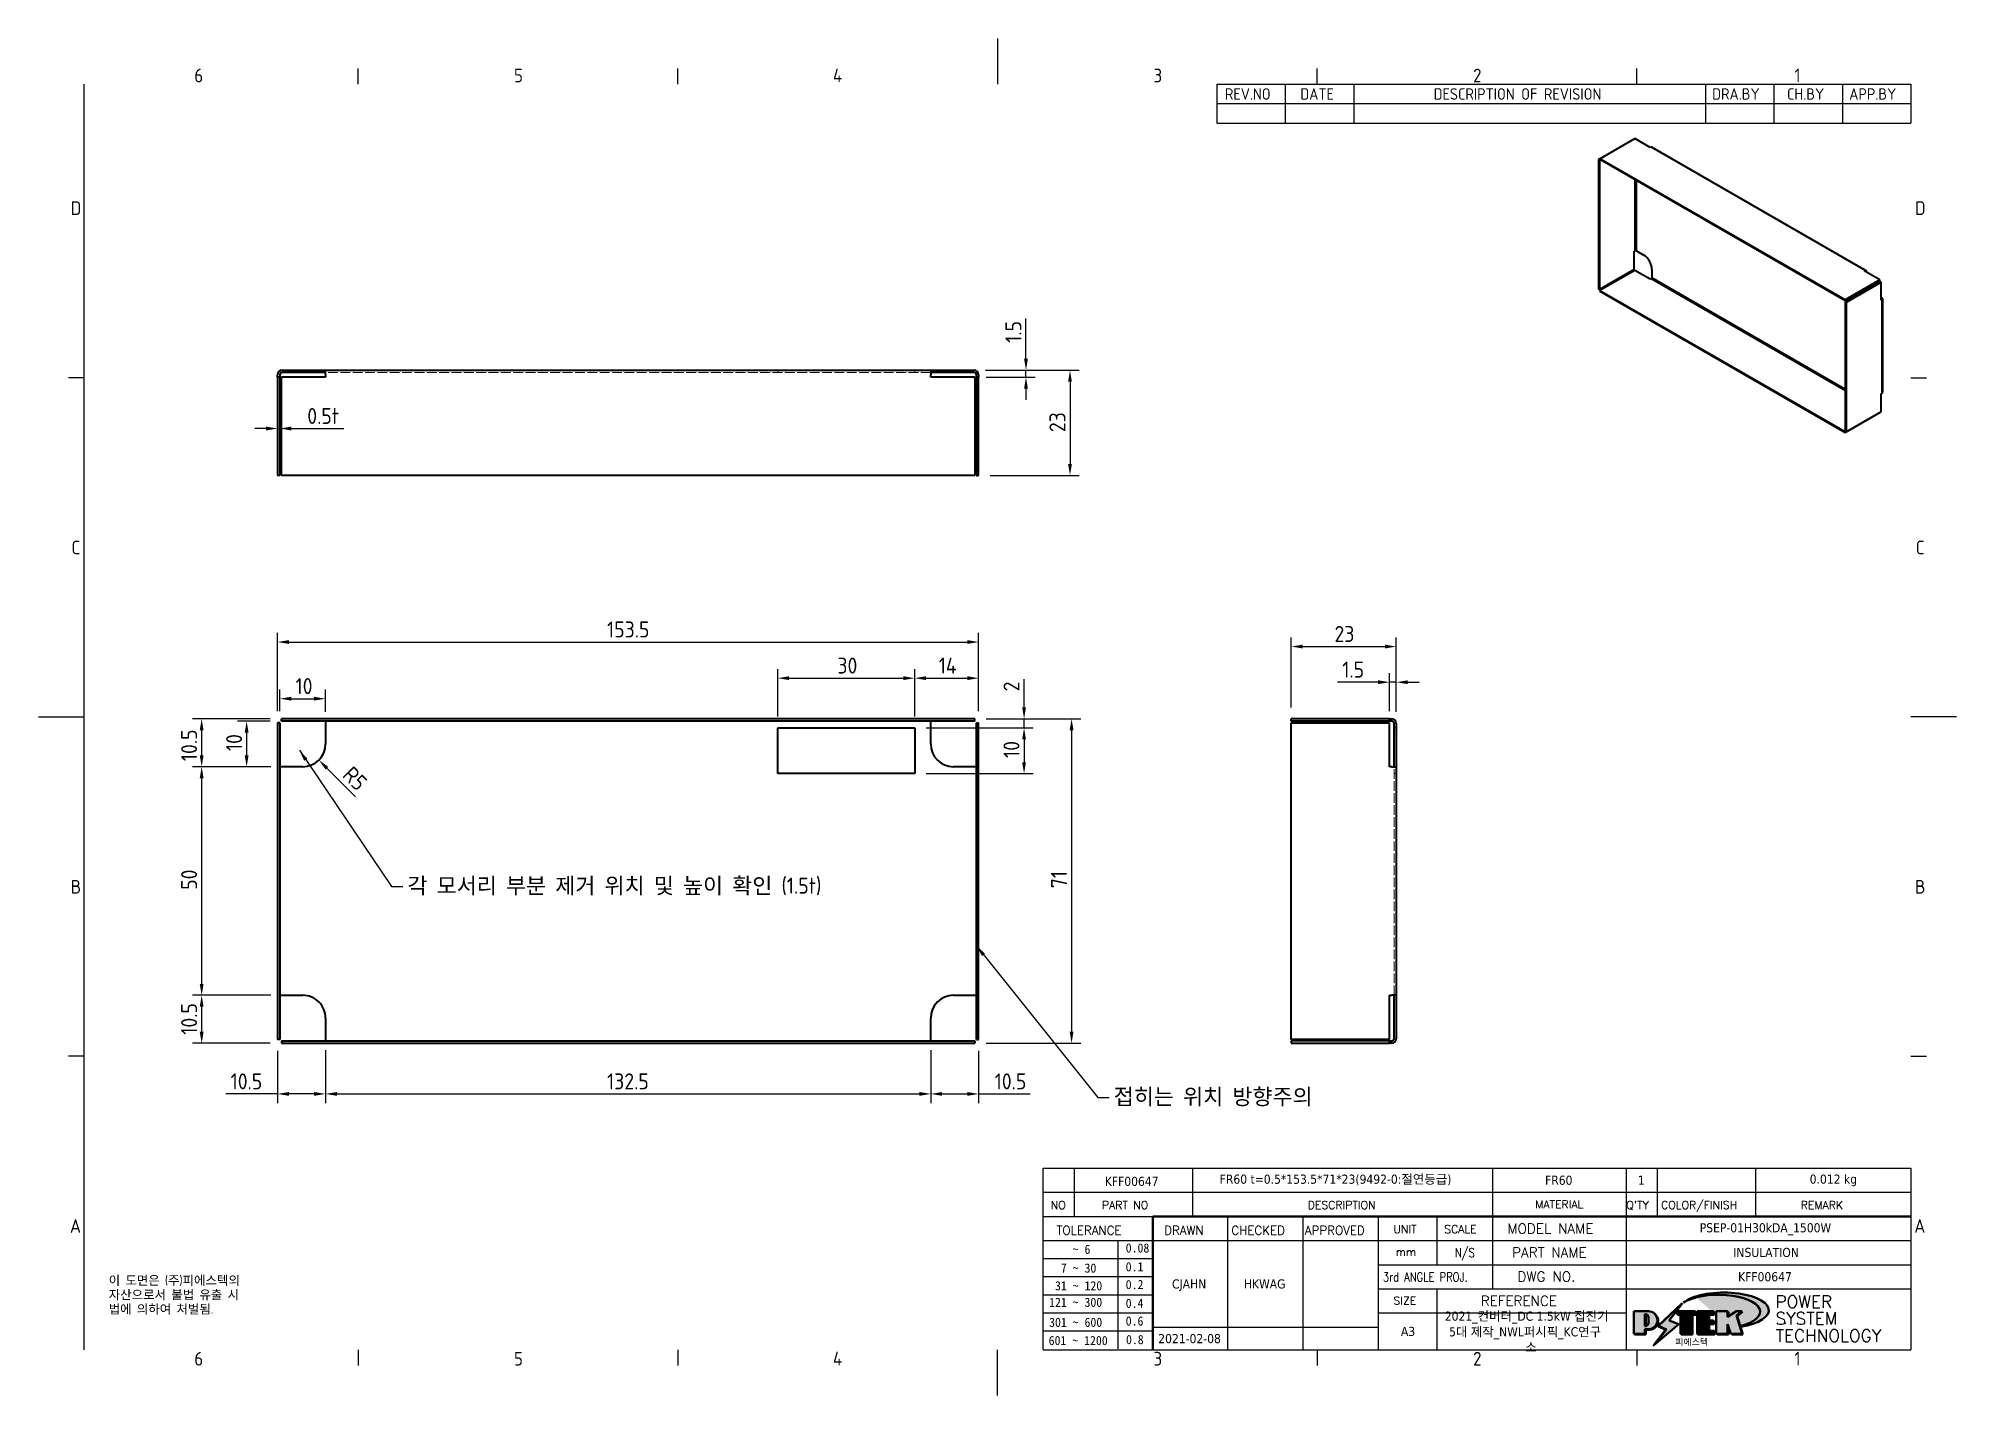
# Model space of a CAD drawing. Header units: millimetres. Extents: x 0 to 420, y 0 to 297.
import ezdxf
from ezdxf.enums import TextEntityAlignment as Align

# ---------------------------------------------------------------- set-up
doc = ezdxf.new("R2010")
doc.units = ezdxf.units.MM
doc.linetypes.add('DASHED', pattern=[0.2067, 0.1654, -0.0413])
doc.layers.get('0').update_dxf_attribs({"color": 3, "lineweight": 25})
for name, color, linetype, lineweight in [('가려진 것(ISO)', 2, 'DASHED', 18), ('가시적인 것(ISO)', 3, 'Continuous', 40), ('가시적인 좁은 것(ISO)', 3, 'Continuous', 35), ('경계(ISO)', 7, 'Continuous', 25), ('기호(ISO)', 5, 'Continuous', 25), ('제목(ISO)', 5, 'Continuous', 50), ('치수(ISO)', 2, 'Continuous', 25), ('해치(ISO)', 7, 'Continuous', 18)]:
    doc.layers.add(name, color=color, linetype=linetype, lineweight=lineweight)
doc.styles.add('HAN_291', font='')
doc.styles.add('HAN_370', font='', dxfattribs={"width": 2})
doc.styles.add('ISO ProportionalPSTEK', font='isocp.shx')
doc.styles.add('RC_284', font='ROMANC.shx')
doc.styles.add('RC_287', font='ROMANC.shx')
doc.styles.add('RC_292', font='ROMANC.shx')
doc.styles.add('ROMANT_294', font='romant.shx')
doc.styles.add('문자 텍스트_PSTEK_POSCO', font='isocp.shx')
doc.styles.add('치수 텍스트_PSTEK_POSCO', font='isocp.shx')
doc.styles.add('텍스트 스타일198', font='tahoma.ttf')
doc.styles.add('텍스트 스타일333', font='ROMANC.shx', dxfattribs={"width": 0.800000011920929})
doc.styles.get('HAN_291').set_extended_font_data('GulimChe')
doc.styles.get('HAN_370').set_extended_font_data('GulimChe')
doc.dimstyles.new('치수_PSTEK_POSCO', dxfattribs={"dimtxt": 3.5, "dimasz": 2.5, "dimexe": 2, "dimexo": 2.5, "dimgap": 1, "dimtad": 1, "dimrnd": 1e-08, "dimdsep": 46, "dimtxsty": '치수 텍스트_PSTEK_POSCO', "dimcen": 0.09, "dimdle": 10, "dimclrd": 7, "dimclre": 7, "dimclrt": 2, "dimadec": 1, "dimazin": 2, "dimtfac": 1, "dimtmove": 0, "dimatfit": 3, "dimfxl": 0, "dimtolj": 1, "dimlwd": -1, "dimlwe": -1, "dimarcsym": 0})
doc.dimstyles.new('치수_PSTEK_POSCO$7', dxfattribs={"dimtxt": 3.5, "dimasz": 2.5, "dimexe": 2, "dimexo": 2.5, "dimgap": 1, "dimtad": 1, "dimrnd": 1e-08, "dimdsep": 46, "dimtxsty": '치수 텍스트_PSTEK_POSCO', "dimcen": 0.09, "dimdle": 10, "dimclrd": 7, "dimclre": 7, "dimclrt": 2, "dimadec": 1, "dimazin": 2, "dimtfac": 1, "dimtmove": 0, "dimatfit": 3, "dimfxl": 0, "dimtolj": 1, "dimlwd": -1, "dimlwe": -1, "dimarcsym": 0})

msp = doc.modelspace()

# ---------------------------------------------------------------- texts
at = {"layer": '기호(ISO)', "color": 2, "char_height": 3.499999940395355, "attachment_point": 4, "style": '치수 텍스트_PSTEK_POSCO'}
for s, insert, width in [('{\\fISOCP|b0|i0;\\H3.5000;각 모서리 부분 제거 위치 및 높이 확인 (1.5t)}', (80.81097057936785, 111.4056297629589), 104.7622108459473), ('{\\fISOCP|b0|i0;\\H3.5000;접히는 위치 방향주의 }', (235.451118664934, 65.23003255557762), 53.28843593597412)]:
    msp.add_mtext(s, dxfattribs=dict(at, insert=insert, width=width))
at = {"layer": '기호(ISO)', "color": 7, "insert": (15.39462540488438, 26.22827243992431), "char_height": 2.000000029802322, "width": 51.24013826054251, "attachment_point": 1, "line_spacing_factor": 0.9442214369773865, "style": '문자 텍스트_PSTEK_POSCO'}
msp.add_mtext('{이 도면은 (주)피에스텍의\\P자산으로서 불법 유출 시 \\P법에 의하여 처벌됨.}', dxfattribs=at)

# ---------------------------------------------------------------- blocks, each defined once
blk = doc.blocks.new('경계 Default Border')
at = {"layer": '경계(ISO)'}
for p, q in [((70, 287.0000076293945), (70, 290.4000091552734)), ((140, 287.0000076293945), (140, 290.4000091552734)), ((280, 287.0000076293945), (280, 290.4000091552734)), ((350, 287.0000076293945), (350, 290.4000091552734)), ((10, 222.7499961853027), (6.599999666213989, 222.7499961853027)), ((410, 222.7499961853027), (413.4000015258789, 222.7499961853027)), ((10, 74.25000190734863), (6.599999666213989, 74.25000190734863)), ((410, 74.25000190734863), (413.4000015258789, 74.25000190734863)), ((70, 10), (70, 6.599999666213989)), ((140, 10), (140, 6.599999666213989)), ((280, 10), (280, 6.599999666213989)), ((350, 10), (350, 6.599999666213989))]:
    blk.add_line(p, q, dxfattribs=at)
at = {"layer": '경계(ISO)', "flags": 128}
for points in [[(210, 297.0000076293945), (210, 287.0000076293945)], [(10, 10), (10, 287.0000076293945)], [(0, 148.5000038146973), (10, 148.5000038146973)], [(420, 148.5000038146973), (410, 148.5000038146973)], [(210, 0), (210, 10)]]:
    blk.add_lwpolyline(points, dxfattribs=at)
at = {"layer": '경계(ISO)', "color": 2, "char_height": 3.00000011920929, "attachment_point": 7, "style": '문자 텍스트_PSTEK_POSCO'}
for s, insert in [('6', (34.14453946055966, 287.3713945155963)), ('5', (104.1445394605597, 287.3713945155963)), ('4', (173.9734701308116, 287.4)), ('3', (244.1685395229535, 287.3713945155963)), ('2', (314.127739416884, 287.3713945155963)), ('1', (384.4860661041481, 287.4)), ('D', (7.078270083685684, 258.3463944559917)), ('D', (410.878270202895, 258.3463944559917)), ('C', (7.244539400955009, 184.0963944559917)), ('C', (411.0445395201643, 184.0963944559917)), ('B', (7.078270083685684, 109.8463944559917)), ('B', (410.878270202895, 109.8463944559917)), ('A', (6.914400698149937, 35.61784856929444)), ('A', (410.7144008173592, 35.61784856929444)), ('6', (34.14453946055966, 6.57139439638704)), ('5', (104.1445394605597, 6.57139439638704)), ('4', (173.9734701308116, 6.59999988079071)), ('3', (244.1685395229535, 6.57139439638704)), ('2', (314.127739416884, 6.57139439638704)), ('1', (384.4860661041481, 6.59999988079071))]:
    blk.add_mtext(s, dxfattribs=dict(at, insert=insert))
blk = doc.blocks.new('제목 블록 PSTEK')
for color, points in [(252, [(317.2195697678507, 17.0593801673321), (322.0326348870767, 21.62682475217465), (322.2781991042243, 21.94392121864296), (317.0471853425802, 16.97985676345368), (318.7512090904202, 16.1899260703855), (316.0018030350395, 12.71868385740789), (316.3356552234328, 13.00206718743325), (318.9235935156908, 16.2694494742633)]), (5, [(321.6183518841322, 17.4193704504104), (319.5281351041078, 18.24969419629727), (322.4505835294948, 22.02344462252142), (317.2195697678507, 17.0593801673321), (318.9235935156908, 16.2694494742633), (316.1741874603099, 12.79820726128571)]), (1, [(324.4839107253602, 19.60711530335299), (325.2419748254881, 19.60711530335299), (325.2419748254881, 20.25857663940324), (321.2266040451076, 20.25857663940324), (321.2266040451076, 19.60711530335299), (321.9846681452406, 19.60711530335299), (321.9846681452406, 15.3430047401139), (324.4839107253602, 15.3430047401139)]), (252, [(321.9846681452406, 19.60711530335299), (321.4042753185749, 19.60711530335299), (321.4042753185749, 19.45905590879572), (321.9846681452406, 19.45905590879572)]), (252, [(324.6615819988275, 19.45905590879572), (325.4196460989604, 19.45905590879572), (325.4196460989604, 20.11051724484596), (325.2419748254881, 20.11051724484596), (325.2419748254881, 19.60711530335299), (324.4839107253602, 19.60711530335299), (324.4839107253602, 15.3430047401139), (322.1623394187076, 15.3430047401139), (322.1623394187076, 15.19494534555726), (324.6615819988275, 15.19494534555726)]), (1, [(329.2277337269622, 20.25857663940324), (325.65654113025, 20.25857663940324), (325.65654113025, 15.3430047401139), (329.3580259941756, 15.3430047401139), (329.3580259941756, 15.9944660761648), (328.1137701654877, 15.9944660761648), (328.1137701654877, 17.56360607323003), (329.2277337269622, 17.56360607323003), (329.2277337269622, 18.25543873810179), (328.1137701654877, 18.25543873810179), (328.1137701654877, 19.60711530335299), (329.2277337269622, 19.60711530335299)]), (252, [(328.2914414389548, 19.45905590879572), (329.4054050004294, 19.45905590879572), (329.4054050004294, 20.11051724484596), (329.2277337269622, 20.11051724484596), (329.2277337269622, 19.60711530335299), (328.1137701654877, 19.60711530335299), (328.1137701654877, 18.25543873810179), (328.2914414389548, 18.25543873810179)]), (252, [(328.2914414389548, 17.41554667867274), (329.4054050004294, 17.41554667867274), (329.4054050004294, 18.10737934354514), (329.2277337269622, 18.10737934354514), (329.2277337269622, 17.56360607323003), (328.1137701654877, 17.56360607323003), (328.1137701654877, 15.9944660761648), (328.2914414389548, 15.9944660761648)]), (1, [(332.3312149849806, 20.25857663940324), (329.8592894925411, 20.25857663940324), (329.8592894925411, 15.3430047401139), (332.3312149849806, 15.3430047401139), (332.3312149849806, 17.4318630164523), (333.0701931098801, 15.3430047401139), (335.4855464857051, 15.3430047401139), (334.2514536401189, 19.30614745124769), (335.4379594596742, 20.25857663940324), (334.3071782107978, 20.25857663940324), (332.3312149849806, 18.99741471888304)]), (252, [(332.5088862584528, 16.92964231796647), (332.3312149849806, 17.43186301645164), (332.3312149849806, 15.3430047401139), (330.0369607660135, 15.3430047401139), (330.0369607660135, 15.19494534555726), (332.5088862584528, 15.19494534555726)]), (252, [(332.5088862584528, 20.1105172448466), (332.3312149849806, 20.1105172448466), (332.3312149849806, 18.99741471888368), (332.5088862584528, 19.11081371413894)]), (252, [(335.6156307331414, 20.11051724484596), (335.2535118015555, 20.11051724484596), (334.2514536401189, 19.30614745124769), (335.4855464857051, 15.3430047401139), (333.1954852176545, 15.3430047401139), (333.2478643833523, 15.19494534555726), (335.6632177591723, 15.19494534555726), (334.4291249135862, 19.15808805669106)]), (252, [(329.5356972676428, 15.8464066816075), (329.3580259941756, 15.8464066816075), (329.3580259941756, 15.3430047401139), (325.8342124037171, 15.3430047401139), (325.8342124037171, 15.19494534555726), (329.5356972676428, 15.19494534555726)])]:
    blk.add_hatch(color=color).paths.add_polyline_path(points)
h = blk.add_hatch(color=1)
edge = h.paths.add_edge_path(flags=0)
edge.add_line((314.2242174273352, 19.60711530335299), (314.2242174273352, 17.00126995915134))
edge.add_line((314.2242174273352, 17.00126995915134), (314.3485873187598, 17.00126995915134))
edge.add_arc((314.3485873187598, 17.6527312952023), 0.6514613360509371, 270, 360)
edge.add_line((315.0000486548106, 17.6527312952023), (315.0000486548106, 18.95565396730211))
edge.add_arc((314.3485873187598, 18.95565396730212), 0.6514613360508712, 0, 90)
edge.add_line((314.3485873187598, 19.60711530335299), (314.2242174273352, 19.60711530335299))
edge = h.paths.add_edge_path()
edge.add_arc((314.9847713324306, 18.28938669179658), 1.969189947606664, 269.9999999999959, 450)
edge.add_line((314.9847713324306, 20.25857663940318), (311.7664314776902, 20.25857663940324))
edge.add_line((311.7664314776902, 20.25857663940324), (311.7664314776902, 15.3430047401139))
edge.add_line((311.7664314776902, 15.3430047401139), (314.2242174273352, 15.3430047401139))
edge.add_line((314.2242174273352, 15.3430047401139), (314.2242174273352, 16.32019674418991))
edge.add_line((314.2242174273352, 16.32019674418991), (314.9847713324307, 16.32019674418991))
h = blk.add_hatch(color=252)
edge = h.paths.add_edge_path()
edge.add_arc((314.9847713324309, 18.28938669179657), 1.969189947606666, 270, 406.8278729790604)
edge.add_arc((315.1624426058984, 18.1413272972396), 1.969189947606962, -90, 53.560984836317004, ccw=False)
edge.add_line((315.1624426058984, 16.17213734963263), (314.4018887008024, 16.17213734963263))
edge.add_line((314.4018887008024, 16.17213734963263), (314.4018887008024, 15.19494534555726))
edge.add_line((314.4018887008024, 15.19494534555726), (311.9441027511573, 15.19494534555726))
edge.add_line((311.9441027511573, 15.19494534555726), (311.9441027511573, 15.3430047401139))
edge.add_line((311.9441027511573, 15.3430047401139), (314.2242174273352, 15.3430047401139))
edge.add_line((314.2242174273352, 15.3430047401139), (314.2242174273352, 16.32019674418991))
edge.add_line((314.2242174273352, 16.32019674418991), (314.9847713324309, 16.32019674418991))
h = blk.add_hatch(color=252)
edge = h.paths.add_edge_path()
edge.add_line((314.4018887008024, 19.45905590879572), (314.5262585922315, 19.45905590879572))
edge.add_arc((314.5262585922314, 18.80759457274939), 0.6514613360463194, 60.4189348879147, 90.00000000000318, ccw=False)
edge.add_arc((314.3485873187602, 18.95565396730057), 0.6514613360524251, 39.96992292766206, 90.00000000009999)
edge.add_line((314.3485873187591, 19.60711530335307), (314.2242174273352, 19.60711530335298))
edge.add_line((314.2242174273352, 19.60711530335299), (314.2242174273352, 17.00126995915134))
edge.add_line((314.2242174273352, 17.00126995915134), (314.3485873187591, 17.00126995915134))
edge.add_arc((314.3485873187568, 17.652731295233), 0.6514613360816299, 270.0000000002, 274.6930825552478)
edge.add_line((314.4018887008024, 17.0034541317032), (314.4018887008024, 19.45905590879572))
at = {"layer": '해치(ISO)'}
h = blk.add_hatch(color=140, dxfattribs=at)
edge = h.paths.add_edge_path()
edge.add_ellipse((330.3660919371412, 20.15576403068321), major_axis=(9.100907360794343, 0), ratio=0.4069904968023172, start_angle=301.3098473703837, end_angle=507.7436900681698)
edge.add_ellipse((331.5340919371412, 20.4634168429492), major_axis=(-9.82350664112931, 0), ratio=0.3942600559756514, start_angle=111.51207141178469, end_angle=334.47025347086895, ccw=False)
edge.add_line((335.1363447531188, 16.8601935978785), (335.0955236905705, 16.99119398620872))
at = {"color": 180}
for p, q in [((182.475792979055, 11.79100474011392), (182.4757929790549, 51.56524660363496)), ((182.4757929790549, 51.56524660363496), (372.4757929537551, 51.56524660363496)), ((189.2651435055721, 51.56524660363496), (189.2651435055722, 41.00524660363494)), ((215.2152739891528, 41.00524660363494), (215.2152739891528, 51.56524660363496)), ((280.8758854511282, 51.56524660363496), (280.8758854511282, 41.00524660363494)), ((310.0881549537552, 51.56524660363496), (310.0881549537553, 41.00524660363494)), ((316.9044520275131, 51.56524660363496), (316.9044520275127, 41.00524660363494)), ((338.4566026226726, 51.56524660363496), (338.4566026226727, 41.00524660363494)), ((372.4757929537551, 51.56524660363496), (372.4757929537551, 11.79100474011389)), ((182.475792979055, 46.2852466036349), (372.4757929537551, 46.28524660363492)), ((182.475792979055, 41.00524660363493), (206.451475290024, 41.00524660363493)), ((222.9401812389276, 11.79100474011392), (222.9401812389276, 41.00524660363494)), ((239.4288871878316, 11.79100474011392), (239.4288871878316, 41.00524660363494)), ((255.9175931367356, 11.79100474011392), (255.9175931367356, 41.00524660363494)), ((268.6918866058747, 41.00524660363494), (268.6918866058747, 30.44524660363498)), ((280.8758854511282, 41.00524660363494), (280.8758854511282, 25.16524660363502)), ((310.088154953755, 41.00524660363494), (310.088154953755, 11.79100474011392)), ((182.475792979055, 35.72524660363497), (206.451475290024, 35.72524660363497)), ((198.8621818849491, 12.02524660363491), (198.8621818849491, 35.72524660363497)), ((206.451475290024, 35.72524660363497), (372.4757929537551, 35.72524660363497)), ((182.475792979055, 31.77524660363492), (206.451475290024, 31.77524660363492)), ((255.917593136736, 30.44524660363498), (372.4757929537552, 30.44524660363501)), ((182.475792979055, 27.82524660363487), (206.451475290024, 27.82524660363487)), ((182.475792979055, 23.87524660363505), (206.451475290024, 23.87524660363505)), ((255.9175931367359, 25.16524660363502), (372.4757929537552, 25.165246603635)), ((268.6918866058744, 25.16524660363502), (268.6918866058744, 11.79100474011392)), ((182.475792979055, 19.92524660363478), (206.451475290024, 19.92524660363478)), ((255.9175931367359, 19.88524660363481), (310.0881549537553, 19.88524660363481)), ((182.475792979055, 15.97524660363496), (206.451475290024, 15.97524660363496)), ((206.451475290024, 16.74100474011396), (255.9175931367359, 16.74100474011396)), ((182.475792979055, 11.79100474011392), (372.4757929537551, 11.79100474011389))]:
    blk.add_line(p, q, dxfattribs=at)
at = {"color": 7, "lineweight": 50}
for p, q in [((206.4514752900237, 11.79100474011392), (206.4514752900237, 41.00524660363494)), ((206.451475290024, 41.00524660363494), (372.4757929537551, 41.00524660363496))]:
    blk.add_line(p, q, dxfattribs=at)
at = {"color": 7}
for p, q in [((322.2781991042243, 21.94392121864296), (317.0471853425802, 16.97985676345368)), ((322.4505835294948, 22.02344462252142), (317.2195697678507, 17.0593801673321)), ((317.2195697678507, 17.0593801673321), (322.0326348870767, 21.62682475217465)), ((319.5281351041078, 18.24969419629727), (322.4505835294948, 22.02344462252142)), ((322.0326348870767, 21.62682475217465), (322.2781991042243, 21.94392121864296)), ((311.7664314776902, 20.25900474011391), (311.7664314776902, 15.34300474011391)), ((314.9847713324309, 20.25857663940324), (311.7664314776902, 20.25857663940324)), ((314.9847713324309, 20.25857663940324), (311.7664314776902, 20.25857663940324)), ((311.7664314776902, 20.25857663940324), (311.7664314776902, 15.3430047401139)), ((314.2242174273352, 17.00126995915134), (314.2242174273352, 19.60711530335299)), ((314.2242174273352, 19.60711530335299), (314.3485873187591, 19.60711530335299)), ((314.3485873187591, 19.60711530335299), (314.2242174273352, 19.60711530335299)), ((314.2242174273352, 19.60711530335299), (314.2242174273352, 17.00126995915134)), ((314.2242174273352, 17.00126995915134), (314.2242174273352, 19.60711530335299)), ((314.2242174273352, 19.60711530335299), (314.3485873187591, 19.60711530335299)), ((314.3485873187591, 17.00126995915134), (314.2242174273352, 17.00126995915134)), ((314.2242174273352, 17.00126995915134), (314.3485873187591, 17.00126995915134)), ((314.3485873187591, 17.00126995915134), (314.2242174273352, 17.00126995915134)), ((314.4018887008024, 19.45905590879572), (314.5262585922314, 19.45905590879572)), ((314.4018887008024, 17.0034541317032), (314.4018887008024, 19.45905590879572)), ((315.0000486548106, 18.95565396730275), (315.0000486548106, 17.65273129520161)), ((315.0000486548106, 18.95565396730275), (315.0000486548106, 17.65273129520161)), ((316.1741874603099, 12.79820726128571), (321.6183518841322, 17.4193704504104)), ((317.0471853425802, 16.97985676345368), (318.7512090904202, 16.1899260703855)), ((318.9235935156908, 16.2694494742633), (317.2195697678507, 17.0593801673321)), ((317.2195697678507, 17.0593801673321), (318.9235935156908, 16.2694494742633)), ((321.6183518841322, 17.4193704504104), (319.5281351041078, 18.24969419629727)), ((325.2419748254881, 20.25857663940324), (321.2266040451076, 20.25857663940324)), ((321.2266040451076, 20.25857663940324), (321.2266040451076, 19.60711530335299)), ((325.2419748254881, 20.25857663940324), (321.2266040451076, 20.25857663940324)), ((321.2266040451076, 20.25857663940324), (321.2266040451076, 19.60711530335299)), ((321.2266040451076, 19.60711530335299), (321.9846681452406, 19.60711530335299)), ((321.2266040451076, 19.60711530335299), (321.9846681452406, 19.60711530335299)), ((321.4042753185749, 19.60711530335299), (321.4042753185749, 19.45905590879572)), ((321.9846681452406, 19.60711530335299), (321.4042753185749, 19.60711530335299)), ((321.4042753185749, 19.45905590879572), (321.9846681452406, 19.45905590879572)), ((321.9846681452406, 19.60711530335299), (321.9846681452406, 15.3430047401139)), ((321.9846681452406, 19.45905590879572), (321.9846681452406, 19.60711530335299)), ((321.9846681452406, 19.60711530335299), (321.9846681452406, 15.3430047401139)), ((324.4839107253602, 19.60711530335299), (325.2419748254881, 19.60711530335299)), ((324.4839107253602, 15.3430047401139), (324.4839107253602, 19.60711530335299)), ((325.2419748254881, 19.60711530335299), (324.4839107253602, 19.60711530335299)), ((324.4839107253602, 19.60711530335299), (324.4839107253602, 15.3430047401139)), ((324.4839107253602, 19.60711530335299), (325.2419748254881, 19.60711530335299)), ((324.4839107253602, 15.3430047401139), (324.4839107253602, 19.60711530335299)), ((324.6615819988275, 19.45905590879572), (325.4196460989604, 19.45905590879572)), ((324.6615819988275, 15.19494534555726), (324.6615819988275, 19.45905590879572)), ((325.2419748254881, 19.60711530335299), (325.2419748254881, 20.25857663940324)), ((325.2419748254881, 19.60711530335299), (325.2419748254881, 20.25857663940324)), ((325.4196460989604, 20.11051724484596), (325.2419748254881, 20.11051724484596)), ((325.2419748254881, 20.11051724484596), (325.2419748254881, 19.60711530335299)), ((325.4196460989604, 19.45905590879572), (325.4196460989604, 20.11051724484596)), ((329.2277337269622, 20.25857663940324), (325.65654113025, 20.25857663940324)), ((325.65654113025, 20.25857663940324), (325.65654113025, 15.3430047401139)), ((325.65654113025, 20.25857663940324), (325.65654113025, 15.3430047401139)), ((329.2277337269622, 20.25857663940324), (325.65654113025, 20.25857663940324)), ((328.1137701654877, 18.25543873810179), (328.1137701654877, 19.60711530335299)), ((328.1137701654877, 19.60711530335299), (329.2277337269622, 19.60711530335299)), ((329.2277337269622, 19.60711530335299), (328.1137701654877, 19.60711530335299)), ((328.1137701654877, 19.60711530335299), (328.1137701654877, 18.25543873810179)), ((328.1137701654877, 18.25543873810179), (328.1137701654877, 19.60711530335299)), ((328.1137701654877, 19.60711530335299), (329.2277337269622, 19.60711530335299)), ((329.2277337269622, 18.25543873810179), (328.1137701654877, 18.25543873810179)), ((328.1137701654877, 18.25543873810179), (328.2914414389548, 18.25543873810179)), ((329.2277337269622, 18.25543873810179), (328.1137701654877, 18.25543873810179)), ((328.1137701654877, 17.56360607323003), (329.2277337269622, 17.56360607323003)), ((328.1137701654877, 15.9944660761648), (328.1137701654877, 17.56360607323003)), ((329.2277337269622, 17.56360607323003), (328.1137701654877, 17.56360607323003)), ((328.1137701654877, 17.56360607323003), (328.1137701654877, 15.9944660761648)), ((328.1137701654877, 17.56360607323003), (329.2277337269622, 17.56360607323003)), ((328.1137701654877, 15.9944660761648), (328.1137701654877, 17.56360607323003)), ((328.2914414389548, 18.25543873810179), (328.2914414389548, 19.45905590879572)), ((328.2914414389548, 19.45905590879572), (329.4054050004294, 19.45905590879572)), ((328.2914414389548, 15.9944660761648), (328.2914414389548, 17.41554667867274)), ((328.2914414389548, 17.41554667867274), (329.4054050004294, 17.41554667867274)), ((329.2277337269622, 19.60711530335299), (329.2277337269622, 20.25857663940324)), ((329.2277337269622, 19.60711530335299), (329.2277337269622, 20.25857663940324)), ((329.4054050004294, 20.11051724484596), (329.2277337269622, 20.11051724484596)), ((329.2277337269622, 20.11051724484596), (329.2277337269622, 19.60711530335299)), ((329.2277337269622, 17.56360607323003), (329.2277337269622, 18.25543873810179)), ((329.2277337269622, 17.56360607323003), (329.2277337269622, 18.25543873810179)), ((329.4054050004294, 18.10737934354514), (329.2277337269622, 18.10737934354514)), ((329.2277337269622, 18.10737934354514), (329.2277337269622, 17.56360607323003)), ((329.4054050004294, 19.45905590879572), (329.4054050004294, 20.11051724484596)), ((329.4054050004294, 17.41554667867274), (329.4054050004294, 18.10737934354514)), ((332.3312149849806, 20.25857663940324), (329.8592894925411, 20.25857663940324)), ((329.8592894925411, 20.25857663940324), (329.8592894925411, 15.3430047401139)), ((329.8592894925411, 20.25857663940324), (329.8592894925411, 15.3430047401139)), ((332.3312149849806, 20.25857663940324), (329.8592894925411, 20.25857663940324)), ((334.3071782107978, 20.25857663940324), (332.3312149849806, 18.99741471888304)), ((332.3312149849806, 18.99741471888304), (332.3312149849806, 20.25857663940324)), ((334.3071782107978, 20.25857663940324), (332.3312149849806, 18.99741471888304)), ((332.3312149849806, 18.99741471888304), (332.3312149849806, 20.25857663940324)), ((332.5088862584528, 20.1105172448466), (332.3312149849806, 20.1105172448466)), ((332.3312149849806, 20.1105172448466), (332.3312149849806, 18.99741471888368)), ((332.3312149849806, 18.99741471888368), (332.5088862584528, 19.11081371413894)), ((332.3312149849806, 17.4318630164523), (333.0701931098801, 15.3430047401139)), ((332.3312149849806, 15.3430047401139), (332.3312149849806, 17.4318630164523)), ((332.5088862584528, 16.92964231796647), (332.3312149849806, 17.43186301645164)), ((332.3312149849806, 17.43186301645164), (332.3312149849806, 15.3430047401139)), ((332.3312149849806, 17.4318630164523), (333.0701931098801, 15.3430047401139)), ((332.3312149849806, 15.3430047401139), (332.3312149849806, 17.4318630164523)), ((332.5088862584528, 19.11081371413894), (332.5088862584528, 20.1105172448466)), ((332.5088862584528, 15.19494534555726), (332.5088862584528, 16.92964231796647)), ((334.2514536401189, 19.30614745124769), (335.4379594596742, 20.25857663940324)), ((334.2514536401189, 19.30614745124769), (335.4379594596742, 20.25857663940324)), ((335.2535118015555, 20.11051724484596), (334.2514536401189, 19.30614745124769)), ((335.4855464857051, 15.3430047401139), (334.2514536401189, 19.30614745124769)), ((334.2514536401189, 19.30614745124769), (335.4855464857051, 15.3430047401139)), ((335.4855464857051, 15.3430047401139), (334.2514536401189, 19.30614745124769)), ((335.4379594596742, 20.25857663940324), (334.3071782107978, 20.25857663940324)), ((335.4379594596742, 20.25857663940324), (334.3071782107978, 20.25857663940324)), ((334.4291249135862, 19.15808805669104), (335.6156307331414, 20.11051724484596)), ((335.6632177591723, 15.19494534555726), (334.4291249135862, 19.15808805669104)), ((335.6156307331414, 20.11051724484596), (335.2535118015555, 20.11051724484596)), ((345.0447381189468, 17.50375595811051), (344.9867755289346, 17.689895936919)), ((311.7664314776902, 15.3430047401139), (314.2242174273352, 15.3430047401139)), ((311.7664314776902, 15.3430047401139), (314.2242174273352, 15.3430047401139)), ((314.2242174273352, 15.3430047401139), (311.9441027511573, 15.3430047401139)), ((311.9441027511573, 15.3430047401139), (311.9441027511573, 15.19494534555726)), ((311.9441027511573, 15.19494534555726), (314.4018887008024, 15.19494534555726)), ((314.2242174273352, 16.32019674418991), (314.9847713324309, 16.32019674418991)), ((314.2242174273352, 15.3430047401139), (314.2242174273352, 16.32019674418991)), ((314.9847713324309, 16.32019674418991), (314.2242174273352, 16.32019674418991)), ((314.2242174273352, 16.32019674418991), (314.2242174273352, 15.3430047401139)), ((314.2242174273352, 16.32019674418991), (314.9847713324309, 16.32019674418991)), ((314.2242174273352, 15.3430047401139), (314.2242174273352, 16.32019674418991)), ((314.4018887008024, 16.17213734963263), (315.162442605898, 16.17213734963263)), ((314.4018887008024, 15.19494534555726), (314.4018887008024, 16.17213734963263)), ((318.7512090904202, 16.1899260703855), (316.0018030350395, 12.71868385740789)), ((316.0018030350395, 12.71868385740789), (316.3356552234328, 13.00206718743325)), ((318.9235935156908, 16.2694494742633), (316.1741874603099, 12.79820726128571)), ((316.3356552234328, 13.00206718743325), (318.9235935156908, 16.2694494742633)), ((321.9846681452406, 15.3430047401139), (324.4839107253602, 15.3430047401139)), ((321.9846681452406, 15.3430047401139), (324.4839107253602, 15.3430047401139)), ((324.4839107253602, 15.3430047401139), (322.1623394187076, 15.3430047401139)), ((322.1623394187076, 15.3430047401139), (322.1623394187076, 15.19494534555726)), ((322.1623394187076, 15.19494534555726), (324.6615819988275, 15.19494534555726)), ((325.65654113025, 15.3430047401139), (329.3580259941756, 15.3430047401139)), ((325.65654113025, 15.3430047401139), (329.3580259941756, 15.3430047401139)), ((329.3580259941756, 15.3430047401139), (325.8342124037171, 15.3430047401139)), ((325.8342124037171, 15.3430047401139), (325.8342124037171, 15.19494534555726)), ((325.8342124037171, 15.19494534555726), (329.5356972676428, 15.19494534555726)), ((329.3580259941756, 15.9944660761648), (328.1137701654877, 15.9944660761648)), ((328.1137701654877, 15.9944660761648), (328.2914414389548, 15.9944660761648)), ((329.3580259941756, 15.9944660761648), (328.1137701654877, 15.9944660761648)), ((329.3580259941756, 15.3430047401139), (329.3580259941756, 15.9944660761648)), ((329.3580259941756, 15.3430047401139), (329.3580259941756, 15.9944660761648)), ((329.5356972676428, 15.8464066816075), (329.3580259941756, 15.8464066816075)), ((329.3580259941756, 15.8464066816075), (329.3580259941756, 15.3430047401139)), ((329.5356972676428, 15.19494534555726), (329.5356972676428, 15.8464066816075)), ((329.8592894925411, 15.3430047401139), (332.3312149849806, 15.3430047401139)), ((329.8592894925411, 15.3430047401139), (332.3312149849806, 15.3430047401139)), ((332.3312149849806, 15.3430047401139), (330.0369607660135, 15.3430047401139)), ((330.0369607660135, 15.3430047401139), (330.0369607660135, 15.19494534555726)), ((330.0369607660135, 15.19494534555726), (332.5088862584528, 15.19494534555726)), ((333.0701931098801, 15.3430047401139), (335.4855464857051, 15.3430047401139)), ((333.0701931098801, 15.3430047401139), (335.4855464857051, 15.3430047401139)), ((335.4855464857051, 15.3430047401139), (333.1954852176545, 15.3430047401139)), ((333.1954852176545, 15.3430047401139), (333.2478643833523, 15.19494534555726)), ((333.2478643833523, 15.19494534555726), (335.6632177591723, 15.19494534555726))]:
    blk.add_line(p, q, dxfattribs=at)
at = {"color": 5}
for p, q in [((322.4505835294948, 22.02344462252142), (317.2195697678507, 17.0593801673321)), ((319.5281351041078, 18.24969419629727), (322.4505835294948, 22.02344462252142)), ((316.1741874603099, 12.79820726128571), (321.6183518841322, 17.4193704504104)), ((317.2195697678507, 17.0593801673321), (318.9235935156908, 16.2694494742633)), ((321.6183518841322, 17.4193704504104), (319.5281351041078, 18.24969419629727)), ((318.9235935156908, 16.2694494742633), (316.1741874603099, 12.79820726128571))]:
    blk.add_line(p, q, dxfattribs=at)
at = {"color": 1}
for p, q in [((314.9847713324309, 20.25857663940324), (311.7664314776902, 20.25857663940324)), ((311.7664314776902, 20.25857663940324), (311.7664314776902, 15.3430047401139)), ((314.2242174273352, 17.00126995915134), (314.2242174273352, 19.60711530335299)), ((314.2242174273352, 19.60711530335299), (314.3485873187591, 19.60711530335299)), ((314.3485873187591, 17.00126995915134), (314.2242174273352, 17.00126995915134)), ((315.0000486548106, 18.95565396730275), (315.0000486548106, 17.65273129520161)), ((325.2419748254881, 20.25857663940324), (321.2266040451076, 20.25857663940324)), ((321.2266040451076, 20.25857663940324), (321.2266040451076, 19.60711530335299)), ((321.2266040451076, 19.60711530335299), (321.9846681452406, 19.60711530335299)), ((321.9846681452406, 19.60711530335299), (321.9846681452406, 15.3430047401139)), ((324.4839107253602, 19.60711530335299), (325.2419748254881, 19.60711530335299)), ((324.4839107253602, 15.3430047401139), (324.4839107253602, 19.60711530335299)), ((325.2419748254881, 19.60711530335299), (325.2419748254881, 20.25857663940324)), ((329.2277337269622, 20.25857663940324), (325.65654113025, 20.25857663940324)), ((325.65654113025, 20.25857663940324), (325.65654113025, 15.3430047401139)), ((328.1137701654877, 18.25543873810179), (328.1137701654877, 19.60711530335299)), ((328.1137701654877, 19.60711530335299), (329.2277337269622, 19.60711530335299)), ((329.2277337269622, 18.25543873810179), (328.1137701654877, 18.25543873810179)), ((328.1137701654877, 17.56360607323003), (329.2277337269622, 17.56360607323003)), ((328.1137701654877, 15.9944660761648), (328.1137701654877, 17.56360607323003)), ((329.2277337269622, 19.60711530335299), (329.2277337269622, 20.25857663940324)), ((329.2277337269622, 17.56360607323003), (329.2277337269622, 18.25543873810179)), ((332.3312149849806, 20.25857663940324), (329.8592894925411, 20.25857663940324)), ((329.8592894925411, 20.25857663940324), (329.8592894925411, 15.3430047401139)), ((334.3071782107978, 20.25857663940324), (332.3312149849806, 18.99741471888304)), ((332.3312149849806, 18.99741471888304), (332.3312149849806, 20.25857663940324)), ((332.3312149849806, 17.4318630164523), (333.0701931098801, 15.3430047401139)), ((332.3312149849806, 15.3430047401139), (332.3312149849806, 17.4318630164523)), ((334.2514536401189, 19.30614745124769), (335.4379594596742, 20.25857663940324)), ((335.4855464857051, 15.3430047401139), (334.2514536401189, 19.30614745124769)), ((335.4379594596742, 20.25857663940324), (334.3071782107978, 20.25857663940324)), ((311.7664314776902, 15.3430047401139), (314.2242174273352, 15.3430047401139)), ((314.2242174273352, 16.32019674418991), (314.9847713324309, 16.32019674418991)), ((314.2242174273352, 15.3430047401139), (314.2242174273352, 16.32019674418991)), ((321.9846681452406, 15.3430047401139), (324.4839107253602, 15.3430047401139)), ((325.65654113025, 15.3430047401139), (329.3580259941756, 15.3430047401139)), ((329.3580259941756, 15.9944660761648), (328.1137701654877, 15.9944660761648)), ((329.3580259941756, 15.3430047401139), (329.3580259941756, 15.9944660761648)), ((329.8592894925411, 15.3430047401139), (332.3312149849806, 15.3430047401139)), ((333.0701931098801, 15.3430047401139), (335.4855464857051, 15.3430047401139))]:
    blk.add_line(p, q, dxfattribs=at)
at = {"color": 7}
for centre, radius, start, end in [((314.3485873187598, 18.95565396730211), 0.6514613360508712, 0, 90), ((314.3485873187602, 18.95565396730057), 0.6514613360524251, 39.96992292766117, 90), ((314.3485873187598, 18.95565396730212), 0.6514613360508712, 0, 90), ((314.3485873187597, 17.65273129520228), 0.6514613360509381, 270, 0), ((314.3485873187598, 17.6527312952023), 0.6514613360509381, 270, 0), ((314.3485873187568, 17.652731295233), 0.6514613360816299, 270, 274.6930825552478), ((314.5262585922314, 18.80759457274939), 0.6514613360463193, 60.41893488791137, 90), ((314.9847713324309, 18.28938669179658), 1.969189947606665, 270, 90), ((314.9847713324309, 18.28938669179658), 1.969189947606665, 270, 90), ((314.9847713324307, 18.2893866917965), 1.969189947606594, 270, 46.82787297909833), ((315.1624426058984, 18.1413272972396), 1.969189947606961, 270, 53.56098483636067)]:
    blk.add_arc(centre, radius, start, end, dxfattribs=at)
at = {"color": 1}
for centre, radius, start, end in [((314.3485873187598, 18.95565396730211), 0.6514613360508712, 0, 90), ((314.3485873187598, 17.6527312952023), 0.6514613360509381, 270, 0), ((314.9847713324309, 18.28938669179657), 1.969189947606665, 270, 90)]:
    blk.add_arc(centre, radius, start, end, dxfattribs=at)
at = {"layer": '제목(ISO)', "lineweight": 18}
blk.add_line((182.475792979055, 35.72500474011393), (182.475792979055, 11.79100474011392), dxfattribs=at)
at = {"layer": '제목(ISO)'}
for p, q in [((322.2781991042243, 21.94392121864296), (317.0471853425802, 16.97985676345368)), ((322.4505835294948, 22.02344462252142), (317.2195697678507, 17.0593801673321)), ((317.2195697678507, 17.0593801673321), (322.0326348870767, 21.62682475217465)), ((319.5281351041078, 18.24969419629727), (322.4505835294948, 22.02344462252142)), ((322.0326348870767, 21.62682475217465), (322.2781991042243, 21.94392121864296)), ((314.9847713324306, 20.25857663940324), (311.7664314776902, 20.25857663940324)), ((311.7664314776902, 20.25857663940324), (311.7664314776902, 15.3430047401139)), ((314.2242174273352, 17.00126995915134), (314.2242174273352, 19.60711530335299)), ((314.2242174273352, 19.60711530335299), (314.3485873187598, 19.60711530335299)), ((314.3485873187591, 19.60711530335299), (314.2242174273352, 19.60711530335299)), ((314.2242174273352, 19.60711530335299), (314.2242174273352, 17.00126995915134)), ((314.3485873187598, 17.00126995915134), (314.2242174273352, 17.00126995915134)), ((314.2242174273352, 17.00126995915134), (314.3485873187591, 17.00126995915134)), ((314.4018887008024, 19.45905590879572), (314.5262585922314, 19.45905590879572)), ((314.4018887008024, 17.0034541317032), (314.4018887008024, 19.45905590879572)), ((315.0000486548106, 18.95565396730211), (315.0000486548106, 17.6527312952023)), ((316.1741874603099, 12.79820726128571), (321.6183518841322, 17.4193704504104)), ((317.0471853425802, 16.97985676345368), (318.7512090904202, 16.1899260703855)), ((317.2195697678507, 17.0593801673321), (318.9235935156908, 16.2694494742633)), ((318.9235935156908, 16.2694494742633), (317.2195697678507, 17.0593801673321)), ((321.6183518841322, 17.4193704504104), (319.5281351041078, 18.24969419629727)), ((325.2419748254881, 20.25857663940324), (321.2266040451076, 20.25857663940324)), ((321.2266040451076, 20.25857663940324), (321.2266040451076, 19.60711530335299)), ((321.2266040451076, 19.60711530335299), (321.9846681452406, 19.60711530335299)), ((321.9846681452406, 19.60711530335299), (321.4042753185749, 19.60711530335299)), ((321.4042753185749, 19.60711530335299), (321.4042753185749, 19.45905590879572)), ((321.4042753185749, 19.45905590879572), (321.9846681452406, 19.45905590879572)), ((321.9846681452406, 19.60711530335299), (321.9846681452406, 15.3430047401139)), ((321.9846681452406, 19.45905590879572), (321.9846681452406, 19.60711530335299)), ((324.4839107253602, 19.60711530335299), (325.2419748254881, 19.60711530335299)), ((324.4839107253602, 15.3430047401139), (324.4839107253602, 19.60711530335299)), ((325.2419748254881, 19.60711530335299), (324.4839107253602, 19.60711530335299)), ((324.4839107253602, 19.60711530335299), (324.4839107253602, 15.3430047401139)), ((324.6615819988275, 19.45905590879572), (325.4196460989604, 19.45905590879572)), ((324.6615819988275, 15.19494534555726), (324.6615819988275, 19.45905590879572)), ((325.2419748254881, 19.60711530335299), (325.2419748254881, 20.25857663940324)), ((325.4196460989604, 20.11051724484596), (325.2419748254881, 20.11051724484596)), ((325.2419748254881, 20.11051724484596), (325.2419748254881, 19.60711530335299)), ((325.4196460989604, 19.45905590879572), (325.4196460989604, 20.11051724484596)), ((329.2277337269622, 20.25857663940324), (325.65654113025, 20.25857663940324)), ((325.65654113025, 20.25857663940324), (325.65654113025, 15.3430047401139)), ((328.1137701654877, 18.25543873810179), (328.1137701654877, 19.60711530335299)), ((328.1137701654877, 19.60711530335299), (329.2277337269622, 19.60711530335299)), ((329.2277337269622, 19.60711530335299), (328.1137701654877, 19.60711530335299)), ((328.1137701654877, 19.60711530335299), (328.1137701654877, 18.25543873810179)), ((329.2277337269622, 18.25543873810179), (328.1137701654877, 18.25543873810179)), ((328.1137701654877, 18.25543873810179), (328.2914414389548, 18.25543873810179)), ((328.1137701654877, 15.9944660761648), (328.1137701654877, 17.56360607323003)), ((328.1137701654877, 17.56360607323003), (329.2277337269622, 17.56360607323003)), ((329.2277337269622, 17.56360607323003), (328.1137701654877, 17.56360607323003)), ((328.1137701654877, 17.56360607323003), (328.1137701654877, 15.9944660761648)), ((328.2914414389548, 19.45905590879572), (329.4054050004294, 19.45905590879572)), ((328.2914414389548, 18.25543873810179), (328.2914414389548, 19.45905590879572)), ((328.2914414389548, 17.41554667867274), (329.4054050004294, 17.41554667867274)), ((328.2914414389548, 15.9944660761648), (328.2914414389548, 17.41554667867274)), ((329.2277337269622, 19.60711530335299), (329.2277337269622, 20.25857663940324)), ((329.4054050004294, 20.11051724484596), (329.2277337269622, 20.11051724484596)), ((329.2277337269622, 20.11051724484596), (329.2277337269622, 19.60711530335299)), ((329.2277337269622, 17.56360607323003), (329.2277337269622, 18.25543873810179)), ((329.4054050004294, 18.10737934354514), (329.2277337269622, 18.10737934354514)), ((329.2277337269622, 18.10737934354514), (329.2277337269622, 17.56360607323003)), ((329.4054050004294, 19.45905590879572), (329.4054050004294, 20.11051724484596)), ((329.4054050004294, 17.41554667867274), (329.4054050004294, 18.10737934354514)), ((332.3312149849806, 20.25857663940324), (329.8592894925411, 20.25857663940324)), ((329.8592894925411, 20.25857663940324), (329.8592894925411, 15.3430047401139)), ((334.3071782107978, 20.25857663940324), (332.3312149849806, 18.99741471888304)), ((332.3312149849806, 18.99741471888304), (332.3312149849806, 20.25857663940324)), ((332.5088862584528, 20.1105172448466), (332.3312149849806, 20.1105172448466)), ((332.3312149849806, 20.1105172448466), (332.3312149849806, 18.99741471888368)), ((332.3312149849806, 18.99741471888368), (332.5088862584528, 19.11081371413894)), ((332.3312149849806, 15.3430047401139), (332.3312149849806, 17.4318630164523)), ((332.3312149849806, 17.4318630164523), (333.0701931098801, 15.3430047401139)), ((332.5088862584528, 16.92964231796647), (332.3312149849806, 17.43186301645164)), ((332.3312149849806, 17.43186301645164), (332.3312149849806, 15.3430047401139)), ((332.5088862584528, 19.11081371413894), (332.5088862584528, 20.1105172448466)), ((332.5088862584528, 15.19494534555726), (332.5088862584528, 16.92964231796647)), ((334.2514536401189, 19.30614745124769), (335.4379594596742, 20.25857663940324)), ((335.2535118015555, 20.11051724484596), (334.2514536401189, 19.30614745124769)), ((335.4855464857051, 15.3430047401139), (334.2514536401189, 19.30614745124769)), ((334.2514536401189, 19.30614745124769), (335.4855464857051, 15.3430047401139)), ((335.4379594596742, 20.25857663940324), (334.3071782107978, 20.25857663940324)), ((334.4291249135862, 19.15808805669106), (335.6156307331414, 20.11051724484596)), ((335.6632177591723, 15.19494534555726), (334.4291249135862, 19.15808805669106)), ((335.6156307331414, 20.11051724484596), (335.2535118015555, 20.11051724484596)), ((311.7664314776902, 15.3430047401139), (314.2242174273352, 15.3430047401139)), ((314.2242174273352, 15.3430047401139), (311.9441027511573, 15.3430047401139)), ((311.9441027511573, 15.3430047401139), (311.9441027511573, 15.19494534555726)), ((311.9441027511573, 15.19494534555726), (314.4018887008024, 15.19494534555726)), ((314.2242174273352, 15.3430047401139), (314.2242174273352, 16.32019674418991)), ((314.2242174273352, 16.32019674418991), (314.9847713324307, 16.32019674418991)), ((314.9847713324309, 16.32019674418991), (314.2242174273352, 16.32019674418991)), ((314.2242174273352, 16.32019674418991), (314.2242174273352, 15.3430047401139)), ((314.4018887008024, 15.19494534555726), (314.4018887008024, 16.17213734963263)), ((314.4018887008024, 16.17213734963263), (315.1624426058984, 16.17213734963263)), ((318.7512090904202, 16.1899260703855), (316.0018030350395, 12.71868385740789)), ((316.0018030350395, 12.71868385740789), (316.3356552234328, 13.00206718743325)), ((318.9235935156908, 16.2694494742633), (316.1741874603099, 12.79820726128571)), ((316.3356552234328, 13.00206718743325), (318.9235935156908, 16.2694494742633)), ((321.9846681452406, 15.3430047401139), (324.4839107253602, 15.3430047401139)), ((324.4839107253602, 15.3430047401139), (322.1623394187076, 15.3430047401139)), ((322.1623394187076, 15.3430047401139), (322.1623394187076, 15.19494534555726)), ((322.1623394187076, 15.19494534555726), (324.6615819988275, 15.19494534555726)), ((325.65654113025, 15.3430047401139), (329.3580259941756, 15.3430047401139)), ((329.3580259941756, 15.3430047401139), (325.8342124037171, 15.3430047401139)), ((325.8342124037171, 15.3430047401139), (325.8342124037171, 15.19494534555726)), ((325.8342124037171, 15.19494534555726), (329.5356972676428, 15.19494534555726)), ((329.3580259941756, 15.9944660761648), (328.1137701654877, 15.9944660761648)), ((328.1137701654877, 15.9944660761648), (328.2914414389548, 15.9944660761648)), ((329.3580259941756, 15.3430047401139), (329.3580259941756, 15.9944660761648)), ((329.5356972676428, 15.8464066816075), (329.3580259941756, 15.8464066816075)), ((329.3580259941756, 15.8464066816075), (329.3580259941756, 15.3430047401139)), ((329.5356972676428, 15.19494534555726), (329.5356972676428, 15.8464066816075)), ((329.8592894925411, 15.3430047401139), (332.3312149849806, 15.3430047401139)), ((332.3312149849806, 15.3430047401139), (330.0369607660135, 15.3430047401139)), ((330.0369607660135, 15.3430047401139), (330.0369607660135, 15.19494534555726)), ((330.0369607660135, 15.19494534555726), (332.5088862584528, 15.19494534555726)), ((333.0701931098801, 15.3430047401139), (335.4855464857051, 15.3430047401139)), ((335.4855464857051, 15.3430047401139), (333.1954852176545, 15.3430047401139)), ((333.1954852176545, 15.3430047401139), (333.2478643833523, 15.19494534555726)), ((333.2478643833523, 15.19494534555726), (335.6632177591723, 15.19494534555726))]:
    blk.add_line(p, q, dxfattribs=at)
at = {"layer": '제목(ISO)', "color": 4}
blk.add_line((335.1363447531188, 16.8601935978785), (335.0955236905705, 16.99119398620872), dxfattribs=at)
at = {"layer": '제목(ISO)'}
for centre, radius, start, end in [((314.3485873187598, 18.95565396730212), 0.6514613360508712, 0, 90), ((314.3485873187602, 18.95565396730057), 0.6514613360524251, 39.96992292766117, 90), ((314.3485873187598, 17.6527312952023), 0.6514613360509371, 270, 0), ((314.3485873187568, 17.652731295233), 0.6514613360816299, 270, 274.6930825552478), ((314.5262585922314, 18.80759457274939), 0.6514613360463193, 60.41893488791137, 90), ((314.9847713324306, 18.28938669179658), 1.969189947606664, 46.82787297909431, 90), ((314.9847713324307, 18.2893866917965), 1.969189947606594, 270, 46.82787297909833), ((314.9847713324309, 18.28938669179657), 1.969189947606666, 270, 46.8278729790603), ((315.1624426058984, 18.1413272972396), 1.969189947606962, 270, 53.56098483631701)]:
    blk.add_arc(centre, radius, start, end, dxfattribs=at)
at = {"layer": '제목(ISO)', "color": 4}
for centre, major_axis, ratio, start_param, end_param in [((331.5340919371412, 20.4634168429492), (9.82350664112931, 0), 0.3942600559756514, 5.087845455444478, 8.97919982663645), ((330.3660919371412, 20.15576403068321), (9.100907360794343, 0), 0.4069904968023172, 5.258848905294775, 8.861799147915196)]:
    blk.add_ellipse(centre, major_axis=major_axis, ratio=ratio, start_param=start_param, end_param=end_param, dxfattribs=at)
at = {"color": 2}
for s, height, style, p in [('NO', 1.742399930953979, 'RC_284', (184.135398793432, 42.62317362549192)), ('PART NO', 1.742399930953979, 'RC_284', (195.3359407378685, 42.62317362549192)), ('DESCRIPTION', 1.742399930953979, 'RC_284', (240.4025565652523, 42.62317362549192)), ("Q'TY", 1.742399930953979, 'RC_284', (310.1440786515383, 42.62317362549192)), ('COLOR/FINISH', 1.742399930953979, 'RC_284', (317.7725341324144, 42.62317362549192)), ('REMARK', 1.742399930953979, 'RC_284', (348.346649953877, 42.62317362549192)), (' TOLERANCE', 1.899999976158142, 'RC_287', (184.0872874387979, 37.00893196870329)), ('DRAWN', 1.899999976158142, 'RC_287', (208.9766620976279, 37.00893196870329)), ('CHECKED', 1.899999976158142, 'RC_287', (223.6856844514997, 37.00893196870329)), ('APPROVED', 1.899999976158142, 'RC_287', (239.7795453577791, 37.00893196870329)), ('UNIT', 1.742399930953979, 'RC_284', (259.1652673287452, 37.34317362549218)), ('SCALE', 1.742399930953979, 'RC_284', (270.2934779252897, 37.34317362549218)), ('MODEL NAME', 2.178000062704086, 'RC_292', (284.096330289083, 37.25462520371384)), ('    ~ 6', 2.000000029802322, 'HAN_291', (183.7721304966814, 32.8176515608431)), ('0.08', 2.000000029802322, 'HAN_291', (200.5467345600617, 33.09873600004101)), ('PART NAME', 2.178000062704086, 'RC_292', (285.1416959765849, 32.03045329421792)), ('  7 ~ 30', 2.000000029802322, 'HAN_291', (183.7721304966814, 28.70538114822415)), ('0.1', 2.000000029802322, 'HAN_291', (200.5467345600617, 28.98646558742206)), ('mm', 1.742399930953979, 'RC_284', (259.6505418159997, 32.3543089683787)), (' 31 ~ 120', 2.000000029802322, 'HAN_291', (183.7721304966814, 24.82628181916237)), ('0.2', 2.000000029802322, 'HAN_291', (200.5467345600617, 25.10736625836028)), (' DWG NO.', 2.178000062704086, 'RC_292', (284.8124284083233, 26.75045329421772)), ('121 ~ 300', 2.000000029802322, 'HAN_291', (183.7721304966814, 21.21401206133254)), ('0.4', 2.000000029802322, 'HAN_291', (200.5467345600617, 20.99509650053045)), ('SIZE', 1.742399930953979, 'RC_284', (259.1652673287452, 21.69497768947366)), ('REFERENCE', 2.178000062704086, 'RC_292', (278.2741065029841, 21.43214925458022)), ('301 ~ 600', 2.000000029802322, 'HAN_291', (183.7721304966814, 16.83491273227077)), ('0.6', 2.000000029802322, 'HAN_291', (200.5467345600617, 17.11599717146868)), ('601 ~ 1200', 2.000000029802322, 'HAN_291', (183.6802025156883, 12.84759660881125)), ('0.8', 2.000000029802322, 'HAN_291', (200.6097246063884, 13.05732192299702))]:
    blk.add_text(s, height=height, dxfattribs=dict(at, style=style)).set_placement(p)
at = {"color": 2, "style": 'RC_284'}
blk.add_text('MATERIAL', height=1.742399930953979, dxfattribs=at).set_placement((295.4820202024417, 43.64524660363492), align=Align.MIDDLE_CENTER)
at = {"color": 7, "style": '텍스트 스타일333', "width": 0.7999999523162842}
blk.add_text('N/S', height=2.000000029802322, dxfattribs=at).set_placement((274.7838860285014, 33.08524660363496), align=Align.MIDDLE_CENTER)
at = {"color": 2, "style": '텍스트 스타일333', "width": 0.7999999523162842}
blk.add_text('3rd ANGLE PROJ.', height=2.000000029802322, dxfattribs=at).set_placement((256.8430306642954, 26.76148381654429))
at = {"color": 7, "style": 'ROMANT_294'}
for s, p in [('POWER', (342.82727231297, 20.97115304607566)), ('SYSTEM', (342.82727231297, 17.3284636719184)), ('TECHNOLOGY', (342.82727231297, 13.57194088644453))]:
    blk.add_text(s, height=2.700000107288361, dxfattribs=at).set_placement(p)
at = {"color": 7, "insert": (320.8519732224835, 14.21236326823155), "char_height": 1.400000005960464, "attachment_point": 1, "line_spacing_factor": 0.3319999873638153, "style": 'HAN_370'}
blk.add_mtext('\\fHY견고딕|b0|i0;\\H1.4000;피에스텍', dxfattribs=at)
at = {"layer": '제목(ISO)', "color": 7, "style": '텍스트 스타일198'}
for tag, p in [('설명_001', (221.1262521898876, 48.1538814053939)), ('질량\\P3;_001', (350.3046145979153, 48.1643332325385)), ('부품_번호_001', (195.9690160300735, 47.68071419841495)), ('재질_001', (292.3638200418054, 47.92591818687281)), ("3._Q'TY_001", (312.7051684940307, 47.92188863680521)), ('1._MODEL_NAME_001', (326.2265096999781, 37.52172745615292)), ('제목_001', (333.5584662743366, 32.12134217035067)), ('설계자_001', (210.6823963971569, 25.23312566343435)), ('점검자_001', (226.4283219502686, 25.23446884679021)), ('부품_번호_001', (334.6282562833055, 26.80591818687283)), ('시트_크기_001', (260.807090429518, 14.83812566343425)), ('프로젝트_001', (270.410884049407, 18.18077990480271)), ('프로젝트_002', (271.3397061834335, 14.75423755037356)), ('작성_날짜_001', (207.6662781715662, 13.26600473167383)), ('프로젝트_003', (288.0278370595504, 11.40492555349606))]:
    blk.add_attdef(tag, p, '', height=2.000000029802322, dxfattribs=at)
for tag, p in [('4._COLOR', (327.6805273250926, 48.92524660363493)), ('엔지니어링_승인자', (247.673240162284, 26.23312567187446)), ('점검_날짜', (231.1845342133799, 14.26600474011394)), ('엔지니어링_승인_날짜', (247.6732401622839, 14.26600474011394))]:
    blk.add_attdef(tag, text='', height=2.000000029802322, dxfattribs=at).set_placement(p, align=Align.MIDDLE_CENTER)
blk = doc.blocks.new('리비전 내역')
at = {"layer": '기호(ISO)'}
for p, q in [((258, 287.0000076293945), (410, 287.0000076293945)), ((258, 287.0000076293945), (258, 282.7200076293945)), ((273, 287.0000076293945), (273, 282.7200076293945)), ((288, 287.0000076293945), (288, 282.7200076293945)), ((365, 287.0000076293945), (365, 282.7200076293945)), ((380, 287.0000076293945), (380, 282.7200076293945)), ((395, 287.0000076293945), (395, 282.7200076293945)), ((410, 287.0000076293945), (410, 282.7200076293945)), ((258, 282.7200076293945), (410, 282.7200076293945)), ((258, 282.7200076293945), (258, 278.4400076293945)), ((273, 282.7200076293945), (273, 278.4400076293945)), ((288, 282.7200076293945), (288, 278.4400076293945)), ((365, 282.7200076293945), (365, 278.4400076293945)), ((380, 282.7200076293945), (380, 278.4400076293945)), ((395, 282.7200076293945), (395, 278.4400076293945)), ((410, 282.7200076293945), (410, 278.4400076293945)), ((258, 278.4400076293945), (410, 278.4400076293945))]:
    blk.add_line(p, q, dxfattribs=at)
at = {"layer": '기호(ISO)', "color": 2, "char_height": 2.5, "attachment_point": 7, "style": 'ISO ProportionalPSTEK'}
for s, insert in [('REV.NO', (259.7871163682308, 283.5831900503393)), ('DATE', (276.3142317728366, 283.5831900503393)), ('DESCRIPTION OF REVISION', (305.5070204333629, 283.5831900503393)), ('DRA.BY', (366.4757339553204, 283.5831900503393)), ('CH.BY', (382.8642915086117, 283.5831900503393)), ('APP.BY', (396.4777339604404, 283.5831900503393))]:
    blk.add_mtext(s, dxfattribs=dict(at, insert=insert))
blk = doc.blocks.new('*D23')
at = {"layer": 'Defpoints', "color": 0}
for p in [(204.8764047436223, 224.3806359011248), (205.0228513530291, 222.880635901128), (216.2354159419123, 224.3806359011248)]:
    blk.add_point(p, dxfattribs=at)
at = {"layer": '치수(ISO)', "color": 7}
for p, q in [((216.2354159419123, 226.8806359011248), (216.2354159419123, 235.7256106479554)), ((207.3764047436223, 224.3806359011248), (218.2354159419123, 224.3806359011248)), ((207.5228513530291, 222.880635901128), (218.2354159419123, 222.880635901128)), ((216.2354159419123, 222.880635901128), (216.2354159419123, 224.3806359011248)), ((216.2354159419123, 220.380635901128), (216.2354159419123, 217.880635901128))]:
    blk.add_line(p, q, dxfattribs=at)
for points in [[(215.8187492752456, 226.8806359011248), (216.6520826085789, 226.8806359011248), (216.2354159419123, 224.3806359011248)], [(215.8187492752456, 220.380635901128), (216.6520826085789, 220.380635901128), (216.2354159419123, 222.880635901128)]]:
    blk.add_solid(points, dxfattribs=at)
at = {"layer": '치수(ISO)', "color": 2, "insert": (213.4854159419122, 230.3806359011249), "char_height": 3.5, "attachment_point": 4, "rotation": 90, "style": '치수 텍스트_PSTEK_POSCO'}
blk.add_mtext('\\A1;1.5', dxfattribs=at)
blk = doc.blocks.new('*D24')
at = {"layer": 'Defpoints', "color": 0}
for p in [(204.8764047436223, 224.3806359011248), (205.8764047436221, 201.3806359011277), (225.8764047436222, 201.3806359011277)]:
    blk.add_point(p, dxfattribs=at)
at = {"layer": '치수(ISO)', "color": 7}
for p, q in [((207.3764047436223, 224.3806359011248), (227.8764047436222, 224.3806359011248)), ((225.8764047436222, 221.8806359011248), (225.8764047436222, 203.8806359011277)), ((208.3764047436221, 201.3806359011277), (227.8764047436222, 201.3806359011277))]:
    blk.add_line(p, q, dxfattribs=at)
for points in [[(225.4597380769555, 221.8806359011248), (226.2930714102888, 221.8806359011248), (225.8764047436222, 224.3806359011248)], [(225.4597380769555, 203.8806359011277), (226.2930714102888, 203.8806359011277), (225.8764047436222, 201.3806359011277)]]:
    blk.add_solid(points, dxfattribs=at)
at = {"layer": '치수(ISO)', "color": 2, "insert": (223.1260602554331, 210.838709551333), "char_height": 3.5, "attachment_point": 4, "rotation": 90, "style": '치수 텍스트_PSTEK_POSCO'}
blk.add_mtext('\\A1;23', dxfattribs=at)
blk = doc.blocks.new('*D25')
at = {"layer": 'Defpoints', "color": 0}
for p in [(191.8764047435357, 157.0008373555045), (161.8764047435258, 146.1067030636921), (191.8764047435357, 146.1067030637169)]:
    blk.add_point(p, dxfattribs=at)
at = {"layer": '치수(ISO)', "color": 7}
for p, q in [((161.8764047435258, 148.6067030636921), (161.8764047435258, 159.0008373555045)), ((164.3764047435258, 157.0008373555045), (189.3764047435357, 157.0008373555045)), ((191.8764047435357, 148.6067030637169), (191.8764047435357, 159.0008373555045))]:
    blk.add_line(p, q, dxfattribs=at)
for points in [[(164.3764047435258, 157.4175040221712), (164.3764047435258, 156.5841706888378), (161.8764047435258, 157.0008373555045)], [(189.3764047435357, 157.4175040221712), (189.3764047435357, 156.5841706888378), (191.8764047435357, 157.0008373555045)]]:
    blk.add_solid(points, dxfattribs=at)
at = {"layer": '치수(ISO)', "color": 2, "insert": (174.9500267907748, 159.7508373555045), "char_height": 3.5, "attachment_point": 4, "style": '치수 텍스트_PSTEK_POSCO'}
blk.add_mtext('\\A1;30', dxfattribs=at)
blk = doc.blocks.new('*D26')
at = {"layer": 'Defpoints', "color": 0}
for p in [(191.8764047435357, 146.1067030637169), (191.876404743544, 136.1067030637235), (215.8168713481391, 136.1067030637235)]:
    blk.add_point(p, dxfattribs=at)
at = {"layer": '치수(ISO)', "color": 7}
for p, q in [((194.3764047435357, 146.1067030637169), (217.8168713481391, 146.1067030637169)), ((215.8168713481391, 143.6067030637169), (215.8168713481391, 138.6067030637235)), ((194.376404743544, 136.1067030637235), (217.8168713481391, 136.1067030637235))]:
    blk.add_line(p, q, dxfattribs=at)
for points in [[(215.4002046814724, 143.6067030637169), (216.2335380148057, 143.6067030637169), (215.8168713481391, 146.1067030637169)], [(215.4002046814724, 138.6067030637235), (216.2335380148057, 138.6067030637235), (215.8168713481391, 136.1067030637235)]]:
    blk.add_solid(points, dxfattribs=at)
at = {"layer": '치수(ISO)', "color": 2, "insert": (213.066871348139, 139.5303251109643), "char_height": 3.5, "attachment_point": 4, "rotation": 90, "style": '치수 텍스트_PSTEK_POSCO'}
blk.add_mtext('\\A1;10', dxfattribs=at)
blk = doc.blocks.new('*D27')
at = {"layer": 'Defpoints', "color": 0}
for p in [(205.8764047435923, 157.0008373555038), (205.8764047435923, 147.2531496729502), (191.8764047435357, 146.1067030637169)]:
    blk.add_point(p, dxfattribs=at)
at = {"layer": '치수(ISO)', "color": 7}
for p, q in [((191.8764047435357, 148.6067030637169), (191.8764047435357, 159.0008373555038)), ((194.3764047435357, 157.0008373555038), (203.3764047435923, 157.0008373555038)), ((205.8764047435923, 149.7531496729502), (205.8764047435923, 159.0008373555038))]:
    blk.add_line(p, q, dxfattribs=at)
for points in [[(194.3764047435357, 157.4175040221705), (194.3764047435357, 156.5841706888372), (191.8764047435357, 157.0008373555038)], [(203.3764047435923, 157.4175040221705), (203.3764047435923, 156.5841706888372), (205.8764047435923, 157.0008373555038)]]:
    blk.add_solid(points, dxfattribs=at)
at = {"layer": '치수(ISO)', "color": 2, "insert": (197.1264047435555, 159.7508373555038), "char_height": 3.5, "attachment_point": 4, "style": '치수 텍스트_PSTEK_POSCO'}
blk.add_mtext('\\A1;14', dxfattribs=at)
blk = doc.blocks.new('*D28')
at = {"layer": 'Defpoints', "color": 0}
for p in [(205.0228513529993, 148.1067030635434), (191.8764047435357, 146.1067030637169), (215.8168713481391, 146.1067030637169)]:
    blk.add_point(p, dxfattribs=at)
at = {"layer": '치수(ISO)', "color": 7}
for p, q in [((215.8168713481391, 150.6067030635434), (215.8168713481391, 156.8057877092127)), ((207.5228513529993, 148.1067030635434), (217.8168713481391, 148.1067030635434)), ((215.8168713481391, 146.1067030637169), (215.8168713481391, 148.1067030635434)), ((194.3764047435357, 146.1067030637169), (217.8168713481391, 146.1067030637169)), ((215.8168713481391, 143.6067030637169), (215.8168713481391, 141.1067030637169))]:
    blk.add_line(p, q, dxfattribs=at)
for points in [[(215.4002046814724, 150.6067030635434), (216.2335380148057, 150.6067030635434), (215.8168713481391, 148.1067030635434)], [(215.4002046814724, 143.6067030637169), (216.2335380148057, 143.6067030637169), (215.8168713481391, 146.1067030637169)]]:
    blk.add_solid(points, dxfattribs=at)
at = {"layer": '치수(ISO)', "color": 2, "insert": (213.0665268599501, 154.1067030635435), "char_height": 3.5, "attachment_point": 4, "rotation": 90, "style": '치수 텍스트_PSTEK_POSCO'}
blk.add_mtext('\\A1;2', dxfattribs=at)
blk = doc.blocks.new('*D29')
at = {"layer": 'Defpoints', "color": 0}
for p in [(53.22995813418586, 148.1067030635434), (35.75316187884931, 137.606703063661), (53.37640474359257, 137.606703063661)]:
    blk.add_point(p, dxfattribs=at)
at = {"layer": '치수(ISO)', "color": 7}
for p, q in [((50.72995813418586, 148.1067030635434), (33.75316187884932, 148.1067030635434)), ((35.75316187884932, 145.6067030635434), (35.75316187884931, 140.106703063661)), ((50.87640474359257, 137.606703063661), (33.75316187884931, 137.606703063661))]:
    blk.add_line(p, q, dxfattribs=at)
for points in [[(35.33649521218265, 145.6067030635434), (36.16982854551598, 145.6067030635434), (35.75316187884932, 148.1067030635434)], [(35.33649521218265, 140.106703063661), (36.16982854551598, 140.106703063661), (35.75316187884931, 137.606703063661)]]:
    blk.add_solid(points, dxfattribs=at)
at = {"layer": '치수(ISO)', "color": 2, "insert": (33.00316187884929, 138.8298325998335), "char_height": 3.5, "attachment_point": 4, "rotation": 90, "style": '치수 텍스트_PSTEK_POSCO'}
blk.add_mtext('\\A1;10.5', dxfattribs=at)
blk = doc.blocks.new('*D30')
at = {"layer": 'Defpoints', "color": 0}
for p in [(52.87640474359259, 137.6067030636609), (35.7531618788493, 87.60670306342583), (53.37640474359259, 87.60670306342583)]:
    blk.add_point(p, dxfattribs=at)
at = {"layer": '치수(ISO)', "color": 7}
for p, q in [((50.37640474359259, 137.6067030636609), (33.75316187884931, 137.6067030636609)), ((35.75316187884931, 135.1067030636609), (35.7531618788493, 90.10670306342583)), ((50.87640474359259, 87.60670306342583), (33.7531618788493, 87.60670306342583))]:
    blk.add_line(p, q, dxfattribs=at)
for points in [[(35.33649521218265, 135.1067030636609), (36.16982854551598, 135.1067030636609), (35.75316187884931, 137.6067030636609)], [(35.33649521218264, 90.10670306342583), (36.16982854551597, 90.10670306342583), (35.7531618788493, 87.60670306342583)]]:
    blk.add_solid(points, dxfattribs=at)
at = {"layer": '치수(ISO)', "color": 2, "insert": (33.00316187884929, 110.6803251107875), "char_height": 3.5, "attachment_point": 4, "rotation": 90, "style": '치수 텍스트_PSTEK_POSCO'}
blk.add_mtext('\\A1;50', dxfattribs=at)
blk = doc.blocks.new('*D31')
at = {"layer": 'Defpoints', "color": 0}
for p in [(53.37640474359259, 87.60670306342583), (35.7531618788493, 77.10670306354342), (53.22995813418586, 77.10670306354342)]:
    blk.add_point(p, dxfattribs=at)
at = {"layer": '치수(ISO)', "color": 7}
for p, q in [((50.87640474359259, 87.60670306342583), (33.7531618788493, 87.60670306342583)), ((35.7531618788493, 85.10670306342583), (35.7531618788493, 79.60670306354342)), ((50.72995813418586, 77.10670306354342), (33.7531618788493, 77.10670306354342))]:
    blk.add_line(p, q, dxfattribs=at)
for points in [[(35.33649521218264, 85.10670306342583), (36.16982854551597, 85.10670306342583), (35.7531618788493, 87.60670306342583)], [(35.33649521218263, 79.60670306354342), (36.16982854551596, 79.60670306354342), (35.7531618788493, 77.10670306354342)]]:
    blk.add_solid(points, dxfattribs=at)
at = {"layer": '치수(ISO)', "color": 2, "insert": (33.00316187884929, 78.95921569006933), "char_height": 3.5, "attachment_point": 4, "rotation": 90, "style": '치수 텍스트_PSTEK_POSCO'}
blk.add_mtext('\\A1;10.5', dxfattribs=at)
blk = doc.blocks.new('*D32')
at = {"layer": 'Defpoints', "color": 0}
for p in [(52.37640474359283, 77.96025645413673), (62.87640474364241, 78.10670306354338), (62.87640474364241, 66.0187229885944)]:
    blk.add_point(p, dxfattribs=at)
at = {"layer": '치수(ISO)', "color": 7}
for p, q in [((62.87640474364241, 75.60670306354338), (62.87640474364241, 64.0187229885944)), ((52.37640474359283, 75.46025645413673), (52.37640474359283, 64.0187229885944)), ((52.37640474359283, 66.0187229885944), (41.08142999676225, 66.0187229885944)), ((60.37640474364241, 66.0187229885944), (54.87640474359283, 66.0187229885944))]:
    blk.add_line(p, q, dxfattribs=at)
for points in [[(54.87640474359283, 66.43538965526108), (54.87640474359283, 65.60205632192773), (52.37640474359283, 66.0187229885944)], [(60.37640474364241, 66.43538965526108), (60.37640474364241, 65.60205632192773), (62.87640474364241, 66.0187229885944)]]:
    blk.add_solid(points, dxfattribs=at)
at = {"layer": '치수(ISO)', "color": 2, "insert": (42.08142999676225, 68.7687229885944), "char_height": 3.5, "attachment_point": 4, "style": '치수 텍스트_PSTEK_POSCO'}
blk.add_mtext('\\A1;10.5', dxfattribs=at)
blk = doc.blocks.new('*D33')
at = {"layer": 'Defpoints', "color": 0}
for p in [(62.87640474364241, 78.10670306354338), (195.3764047435427, 78.10670306354345), (195.3764047435427, 66.01872298859429)]:
    blk.add_point(p, dxfattribs=at)
at = {"layer": '치수(ISO)', "color": 7}
for p, q in [((62.87640474364241, 75.60670306354338), (62.87640474364241, 64.01872298859429)), ((195.3764047435427, 75.60670306354345), (195.3764047435427, 64.01872298859429)), ((65.37640474364241, 66.01872298859429), (192.8764047435427, 66.01872298859429))]:
    blk.add_line(p, q, dxfattribs=at)
for points in [[(65.37640474364241, 66.43538965526096), (65.37640474364241, 65.60205632192762), (62.87640474364241, 66.01872298859429)], [(192.8764047435427, 66.43538965526096), (192.8764047435427, 65.60205632192762), (195.3764047435427, 66.01872298859429)]]:
    blk.add_solid(points, dxfattribs=at)
at = {"layer": '치수(ISO)', "color": 2, "insert": (124.5039173701773, 68.76906747678326), "char_height": 3.5, "attachment_point": 4, "style": '치수 텍스트_PSTEK_POSCO'}
blk.add_mtext('\\A1;132.5', dxfattribs=at)
blk = doc.blocks.new('*D34')
at = {"layer": 'Defpoints', "color": 0}
for p in [(195.3764047435427, 77.60670306354343), (205.8764047435924, 77.96025645413675), (205.8764047435924, 66.01872298859432)]:
    blk.add_point(p, dxfattribs=at)
at = {"layer": '치수(ISO)', "color": 7}
for p, q in [((195.3764047435427, 75.10670306354343), (195.3764047435427, 64.01872298859432)), ((205.8764047435924, 75.46025645413675), (205.8764047435924, 64.01872298859432)), ((197.8764047435427, 66.01872298859432), (203.3764047435924, 66.01872298859432)), ((205.8764047435924, 66.01872298859432), (217.1713794904229, 66.01872298859432))]:
    blk.add_line(p, q, dxfattribs=at)
for points in [[(197.8764047435427, 66.43538965526099), (197.8764047435427, 65.60205632192765), (195.3764047435427, 66.01872298859432)], [(203.3764047435924, 66.43538965526099), (203.3764047435924, 65.60205632192765), (205.8764047435924, 66.01872298859432)]]:
    blk.add_solid(points, dxfattribs=at)
at = {"layer": '치수(ISO)', "color": 2, "insert": (209.3764047435924, 68.76872298859432), "char_height": 3.5, "attachment_point": 4, "style": '치수 텍스트_PSTEK_POSCO'}
blk.add_mtext('\\A1;10.5', dxfattribs=at)
blk = doc.blocks.new('*D35')
at = {"layer": 'Defpoints', "color": 0}
for p in [(205.8764047435923, 164.9071962643057), (52.37640474359277, 147.2531496729502), (205.8764047435923, 147.2531496729502)]:
    blk.add_point(p, dxfattribs=at)
at = {"layer": '치수(ISO)', "color": 7}
for p, q in [((52.37640474359277, 149.7531496729502), (52.37640474359277, 166.9071962643057)), ((54.87640474359277, 164.9071962643057), (203.3764047435923, 164.9071962643057)), ((205.8764047435923, 149.7531496729502), (205.8764047435923, 166.9071962643057))]:
    blk.add_line(p, q, dxfattribs=at)
for points in [[(54.87640474359277, 165.3238629309724), (54.87640474359277, 164.490529597639), (52.37640474359277, 164.9071962643057)], [(203.3764047435923, 165.3238629309724), (203.3764047435923, 164.490529597639), (205.8764047435923, 164.9071962643057)]]:
    blk.add_solid(points, dxfattribs=at)
at = {"layer": '치수(ISO)', "color": 2, "insert": (124.5039173701772, 167.6571962643057), "char_height": 3.5, "attachment_point": 4, "style": '치수 텍스트_PSTEK_POSCO'}
blk.add_mtext('\\A1;153.5', dxfattribs=at)
blk = doc.blocks.new('*D36')
at = {"layer": 'Defpoints', "color": 0}
for p in [(57.87640474364243, 142.606703063661), (61.41193864957567, 139.0711691577288)]:
    blk.add_point(p, dxfattribs=at)
at = {"layer": '치수(ISO)', "color": 7}
blk.add_line((69.43404722545091, 131.049060581856), (63.17970560254231, 137.3034022047627), dxfattribs=at)
blk.add_solid([(63.47433342803665, 137.5980300302572), (62.88507777704796, 137.0087743792683), (61.41193864957567, 139.0711691577288)], dxfattribs=at)
at = {"layer": '치수(ISO)', "color": 2, "insert": (67.5991229849583, 136.7730721188735), "char_height": 3.5, "attachment_point": 4, "rotation": 315.0000000000085, "style": '치수 텍스트_PSTEK_POSCO'}
blk.add_mtext('\\A1;R5', dxfattribs=at)
blk = doc.blocks.new('*D37')
at = {"layer": 'Defpoints', "color": 0}
for p in [(62.87640474364241, 152.509207607502), (52.87640474359277, 147.2531496729502), (62.87640474364241, 147.1067030635434)]:
    blk.add_point(p, dxfattribs=at)
at = {"layer": '치수(ISO)', "color": 7}
for p, q in [((52.87640474359277, 149.7531496729502), (52.87640474359277, 154.509207607502)), ((55.37640474359277, 152.509207607502), (60.37640474364241, 152.509207607502)), ((62.87640474364241, 149.6067030635434), (62.87640474364241, 154.509207607502))]:
    blk.add_line(p, q, dxfattribs=at)
for points in [[(55.37640474359277, 152.9258742741687), (55.37640474359277, 152.0925409408354), (52.87640474359277, 152.509207607502)], [(60.37640474364241, 152.9258742741687), (60.37640474364241, 152.0925409408354), (62.87640474364241, 152.509207607502)]]:
    blk.add_solid(points, dxfattribs=at)
at = {"layer": '치수(ISO)', "color": 2, "insert": (56.30002679086167, 155.259207607502), "char_height": 3.5, "attachment_point": 4, "style": '치수 텍스트_PSTEK_POSCO'}
blk.add_mtext('\\A1;10', dxfattribs=at)
blk = doc.blocks.new('*D38')
at = {"layer": 'Defpoints', "color": 0}
for p in [(53.22995813418586, 147.6067030635434), (45.60072335618987, 137.606703063661), (53.37640474359257, 137.606703063661)]:
    blk.add_point(p, dxfattribs=at)
at = {"layer": '치수(ISO)', "color": 7}
for p, q in [((50.72995813418586, 147.6067030635434), (43.60072335618987, 147.6067030635434)), ((45.60072335618987, 145.1067030635434), (45.60072335618987, 140.106703063661)), ((50.87640474359257, 137.606703063661), (43.60072335618987, 137.606703063661))]:
    blk.add_line(p, q, dxfattribs=at)
for points in [[(45.18405668952321, 145.1067030635434), (46.01739002285654, 145.1067030635434), (45.60072335618987, 147.6067030635434)], [(45.1840566895232, 140.106703063661), (46.01739002285653, 140.106703063661), (45.60072335618987, 137.606703063661)]]:
    blk.add_solid(points, dxfattribs=at)
at = {"layer": '치수(ISO)', "color": 2, "insert": (42.85072335618985, 141.0303251108462), "char_height": 3.5, "attachment_point": 4, "rotation": 90, "style": '치수 텍스트_PSTEK_POSCO'}
blk.add_mtext('\\A1;10', dxfattribs=at)
blk = doc.blocks.new('*D39')
at = {"layer": 'Defpoints', "color": 0}
for p in [(205.0228513529993, 148.1067030635434), (205.0228513529993, 77.10670306354349), (226.2173603325673, 77.10670306354348)]:
    blk.add_point(p, dxfattribs=at)
at = {"layer": '치수(ISO)', "color": 7}
for p, q in [((207.5228513529993, 148.1067030635434), (228.2173603325673, 148.1067030635434)), ((226.2173603325673, 145.6067030635434), (226.2173603325673, 79.60670306354348)), ((207.5228513529993, 77.10670306354349), (228.2173603325673, 77.10670306354348))]:
    blk.add_line(p, q, dxfattribs=at)
for points in [[(225.8006936659006, 145.6067030635434), (226.634026999234, 145.6067030635434), (226.2173603325673, 148.1067030635434)], [(225.8006936659006, 79.60670306354348), (226.634026999234, 79.60670306354348), (226.2173603325673, 77.10670306354348)]]:
    blk.add_solid(points, dxfattribs=at)
at = {"layer": '치수(ISO)', "color": 2, "insert": (223.4673603325673, 111.0317030635435), "char_height": 3.5, "attachment_point": 4, "rotation": 90, "style": '치수 텍스트_PSTEK_POSCO'}
blk.add_mtext('\\A1;71', dxfattribs=at)
blk = doc.blocks.new('*D40')
at = {"layer": 'Defpoints', "color": 0}
for p in [(297.3214031877106, 156.1149680047476), (295.8214031877138, 147.2531496729502), (297.3214031877106, 147.1067030635434)]:
    blk.add_point(p, dxfattribs=at)
at = {"layer": '치수(ISO)', "color": 7}
for p, q in [((293.3214031877138, 156.1149680047476), (284.4764284408832, 156.1149680047476)), ((295.8214031877138, 149.7531496729502), (295.8214031877138, 158.1149680047476)), ((297.3214031877106, 156.1149680047476), (295.8214031877138, 156.1149680047476)), ((297.3214031877106, 149.6067030635434), (297.3214031877106, 158.1149680047476)), ((299.8214031877106, 156.1149680047476), (302.3214031877106, 156.1149680047476))]:
    blk.add_line(p, q, dxfattribs=at)
for points in [[(293.3214031877138, 156.5316346714143), (293.3214031877138, 155.6983013380809), (295.8214031877138, 156.1149680047476)], [(299.8214031877106, 156.5316346714143), (299.8214031877106, 155.6983013380809), (297.3214031877106, 156.1149680047476)]]:
    blk.add_solid(points, dxfattribs=at)
at = {"layer": '치수(ISO)', "color": 2, "insert": (285.4764284408832, 158.8649680047476), "char_height": 3.5, "attachment_point": 4, "style": '치수 텍스트_PSTEK_POSCO'}
blk.add_mtext('\\A1;1.5', dxfattribs=at)
blk = doc.blocks.new('*D41')
at = {"layer": 'Defpoints', "color": 0}
for p in [(297.3214031877106, 163.9121319581199), (274.3214031877135, 148.1067030635434), (297.3214031877106, 147.1067030635434)]:
    blk.add_point(p, dxfattribs=at)
at = {"layer": '치수(ISO)', "color": 7}
for p, q in [((274.3214031877135, 150.6067030635434), (274.3214031877135, 165.9121319581199)), ((276.8214031877135, 163.9121319581199), (294.8214031877106, 163.9121319581199)), ((297.3214031877106, 149.6067030635434), (297.3214031877106, 165.9121319581199))]:
    blk.add_line(p, q, dxfattribs=at)
for points in [[(276.8214031877135, 164.3287986247866), (276.8214031877135, 163.4954652914533), (274.3214031877135, 163.9121319581199)], [(294.8214031877106, 164.3287986247866), (294.8214031877106, 163.4954652914533), (297.3214031877106, 163.9121319581199)]]:
    blk.add_solid(points, dxfattribs=at)
at = {"layer": '치수(ISO)', "color": 2, "insert": (283.7794768379189, 166.6624764463089), "char_height": 3.5, "attachment_point": 4, "style": '치수 텍스트_PSTEK_POSCO'}
blk.add_mtext('\\A1;23', dxfattribs=at)
blk = doc.blocks.new('*D42')
at = {"layer": 'Defpoints', "color": 0}
for p in [(52.37640474362241, 213.7917529196287), (52.87640474362241, 213.7917529196287), (52.87640474362241, 211.6219016758092)]:
    blk.add_point(p, dxfattribs=at)
at = {"layer": '치수(ISO)', "color": 7}
for p, q in [((49.87640474362241, 211.6219016758092), (47.37640474362241, 211.6219016758092)), ((52.37640474362241, 211.6219016758092), (52.87640474362241, 211.6219016758092)), ((55.37640474362241, 211.6219016758092), (66.87916064913422, 211.6219016758092))]:
    blk.add_line(p, q, dxfattribs=at)
for points in [[(49.87640474362241, 212.0385683424759), (49.87640474362241, 211.2052350091425), (52.37640474362241, 211.6219016758092)], [(55.37640474362241, 212.0385683424759), (55.37640474362241, 211.2052350091425), (52.87640474362241, 211.6219016758092)]]:
    blk.add_solid(points, dxfattribs=at)
at = {"layer": '치수(ISO)', "color": 2, "insert": (58.87640474362242, 214.3719016758092), "char_height": 3.5, "attachment_point": 4, "style": '치수 텍스트_PSTEK_POSCO'}
blk.add_mtext('\\A1;0.5t', dxfattribs=at)

# ---------------------------------------------------------------- dimensions: what is measured, and where the dimension line sits
at = {"layer": '치수(ISO)', "color": 7}
for base, p1, p2, angle, override, picture, middle in [((216.2354159419123, 224.3806359011248), (205.0228513530291, 222.880635901128), (204.8764047436223, 224.3806359011248), 90, {"dimdec": 2, "dimtp": 0, "dimtm": -0, "dimtdec": 2, "dimtofl": 1, "dimatfit": 1}, '*D23', (216.2354159419122, 232.5531232745402)), ((225.8764047436222, 201.3806359011277), (204.8764047436223, 224.3806359011248), (205.8764047436221, 201.3806359011277), 90, {"dimdec": 2, "dimtp": 0, "dimtm": -0, "dimtdec": 2, "dimtofl": 0, "dimatfit": 1}, '*D24', (225.8764047436221, 212.8806359011263)), ((205.8764047435923, 164.9071962643057), (52.37640474359277, 147.2531496729502), (205.8764047435923, 147.2531496729502), 180, {"dimdec": 2, "dimtp": 0, "dimtm": -0, "dimtdec": 2, "dimtofl": 0, "dimatfit": 1}, '*D35', (129.1264047435925, 164.9071962643057)), ((297.3214031877106, 163.9121319581199), (274.3214031877135, 148.1067030635434), (297.3214031877106, 147.1067030635434), 180, {"dimdec": 2, "dimtp": 0, "dimtm": -0, "dimtdec": 2, "dimtofl": 0, "dimatfit": 1}, '*D41', (285.8214031877121, 163.9121319581199)), ((191.8764047435357, 157.0008373555045), (161.8764047435258, 146.1067030636921), (191.8764047435357, 146.1067030637169), 180, {"dimdec": 2, "dimtp": 0, "dimtm": -0, "dimtdec": 2, "dimtofl": 0, "dimatfit": 1}, '*D25', (176.8764047435307, 157.0008373555045)), ((205.8764047435923, 157.0008373555038), (191.8764047435357, 146.1067030637169), (205.8764047435923, 147.2531496729502), 180, {"dimdec": 2, "dimtp": 0, "dimtm": -0, "dimtdec": 2, "dimtofl": 0, "dimatfit": 1}, '*D27', (198.8764047435555, 157.0008373555038)), ((62.87640474364241, 152.509207607502), (52.87640474359277, 147.2531496729502), (62.87640474364241, 147.1067030635434), 180, {"dimdec": 2, "dimtp": 0, "dimtm": -0, "dimtdec": 2, "dimtofl": 0, "dimatfit": 1}, '*D37', (57.87640474361758, 152.509207607502)), ((215.8168713481391, 146.1067030637169), (205.0228513529993, 148.1067030635434), (191.8764047435357, 146.1067030637169), 90, {"dimdec": 2, "dimtp": 0, "dimtm": -0, "dimtdec": 2, "dimtofl": 1, "dimatfit": 1}, '*D28', (215.816871348139, 154.9562453863781)), ((35.75316187884931, 137.606703063661), (53.22995813418586, 148.1067030635434), (53.37640474359257, 137.606703063661), 90, {"dimdec": 2, "dimtp": 0, "dimtm": -0, "dimtdec": 2, "dimtofl": 0, "dimatfit": 1}, '*D29', (35.75316187884929, 142.2273199732488)), ((45.60072335618987, 137.606703063661), (53.22995813418586, 147.6067030635434), (53.37640474359257, 137.606703063661), 90, {"dimdec": 2, "dimtp": 0, "dimtm": -0, "dimtdec": 2, "dimtofl": 0, "dimatfit": 1}, '*D38', (45.60072335618985, 142.6067030636021)), ((226.2173603325673, 77.10670306354348), (205.0228513529993, 148.1067030635434), (205.0228513529993, 77.10670306354349), 90, {"dimdec": 2, "dimtp": 0, "dimtm": -0, "dimtdec": 2, "dimtofl": 0, "dimatfit": 1}, '*D39', (226.2173603325673, 112.6067030635435)), ((215.8168713481391, 136.1067030637235), (191.8764047435357, 146.1067030637169), (191.876404743544, 136.1067030637235), 90, {"dimdec": 2, "dimtp": 0, "dimtm": -0, "dimtdec": 2, "dimtofl": 0, "dimatfit": 1}, '*D26', (215.816871348139, 141.1067030637202)), ((35.7531618788493, 87.60670306342583), (52.87640474359259, 137.6067030636609), (53.37640474359259, 87.60670306342583), 270, {"dimdec": 2, "dimtp": 0, "dimtm": -0, "dimtdec": 2, "dimtofl": 0, "dimatfit": 1}, '*D30', (35.75316187884929, 112.6067030635434)), ((35.7531618788493, 77.10670306354342), (53.37640474359259, 87.60670306342583), (53.22995813418586, 77.10670306354342), 270, {"dimdec": 2, "dimtp": 0, "dimtm": -0, "dimtdec": 2, "dimtofl": 0, "dimatfit": 1}, '*D31', (35.75316187884929, 82.35670306348462)), ((62.87640474364241, 66.0187229885944), (52.37640474359283, 77.96025645413673), (62.87640474364241, 78.10670306354338), 180, {"dimdec": 2, "dimtp": 0, "dimtm": -0, "dimtdec": 2, "dimtofl": 0, "dimatfit": 2}, '*D32', (45.47891737017754, 66.0187229885944)), ((195.3764047435427, 66.01872298859429), (62.87640474364241, 78.10670306354338), (195.3764047435427, 78.10670306354345), 180, {"dimdec": 2, "dimtp": 0, "dimtm": -0, "dimtdec": 2, "dimtofl": 0, "dimatfit": 1}, '*D33', (129.1264047435926, 66.01872298859429))]:
    dim = msp.add_linear_dim(base=base, p1=p1, p2=p2, angle=angle, dimstyle='치수_PSTEK_POSCO', override=override, dxfattribs=at)
    dim.commit()
    dim.dimension.update_dxf_attribs({"geometry": picture, "text_midpoint": middle, "dimtype": 160})
dim = msp.add_linear_dim(base=(52.87640474362241, 211.6219016758092), p1=(52.37640474362241, 213.7917529196287), p2=(52.87640474362241, 213.7917529196287), angle=180, text='<>t', dimstyle='치수_PSTEK_POSCO', override={"dimdec": 2, "dimse1": 1, "dimse2": 1, "dimtp": 0, "dimtm": -0, "dimtdec": 2, "dimtofl": 1, "dimatfit": 1}, dxfattribs=at)
dim.commit()
dim.dimension.update_dxf_attribs({"geometry": '*D42', "text_midpoint": (62.37778269637832, 211.6219016758092), "dimtype": 160})
for base, p1, p2, override, picture, middle in [((297.3214031877106, 156.1149680047476), (295.8214031877138, 147.2531496729502), (297.3214031877106, 147.1067030635434), {"dimdec": 2, "dimtp": 0, "dimtm": -0, "dimtdec": 2, "dimtofl": 1, "dimatfit": 1}, '*D40', (287.6489158142985, 156.1149680047476)), ((205.8764047435924, 66.01872298859432), (195.3764047435427, 77.60670306354343), (205.8764047435924, 77.96025645413675), {"dimdec": 2, "dimtp": 0, "dimtm": -0, "dimtdec": 2, "dimtofl": 0, "dimatfit": 2}, '*D34', (212.7738921170076, 66.01872298859432))]:
    dim = msp.add_linear_dim(base=base, p1=p1, p2=p2, dimstyle='치수_PSTEK_POSCO', override=override, dxfattribs=at)
    dim.commit()
    dim.dimension.update_dxf_attribs({"geometry": picture, "text_midpoint": middle, "dimtype": 160})
dim = msp.add_radius_dim(center=(57.87640474364243, 142.606703063661), mpoint=(61.41193864957567, 139.0711691577288), dimstyle='치수_PSTEK_POSCO', override={"dimdec": 2, "dimcen": 0, "dimtp": 0, "dimtm": -0, "dimtdec": 2, "dimtofl": 0}, dxfattribs=at)
dim.commit()
dim.dimension.update_dxf_attribs({"geometry": '*D36', "text_midpoint": (69.13530353874263, 135.2368915650896)})

# ---------------------------------------------------------------- linework, layer by layer
at = {"layer": '가려진 것(ISO)', "ltscale": 13.08215618133545}
msp.add_line((195.3764047435725, 223.8806359011276), (62.87640474367217, 223.8806359011276), dxfattribs=at)
at = {"layer": '가려진 것(ISO)', "ltscale": 0.9522482752799988}
for p, q in [((161.8764047435556, 224.3806359011274), (161.8764047435556, 223.8806359011274)), ((191.8764047435654, 224.3806359011274), (191.8764047435654, 223.8806359011274)), ((297.3214031877096, 146.1067030637169), (296.8214031877096, 146.1067030637169)), ((297.3214031877096, 136.1067030637235), (296.8214031877096, 136.1067030637235))]:
    msp.add_line(p, q, dxfattribs=at)
at = {"layer": '가려진 것(ISO)', "ltscale": 12.7313928604126}
msp.add_line((296.8214031877135, 87.60670306342583), (296.8214031877135, 137.6067030636609), dxfattribs=at)
at = {"layer": '가시적인 것(ISO)'}
for p, q in [((341.9063724446557, 270.6791756986779), (349.50777034241, 275.0565296219461)), ((352.9183042483609, 273.0925337655978), (349.50777034241, 275.0565296219461)), ((353.0950809436575, 273.1943326940459), (352.9183042483609, 273.0925337655978)), ((353.3445970494495, 273.2188508496973), (400.19042130303, 246.2421348109794)), ((341.9063724446557, 270.6778289206308), (341.6045957493591, 270.5040472795595)), ((341.7813724446557, 270.4022483511114), (341.6045957493591, 270.5040472795595)), ((341.6045957493591, 270.5040472795595), (341.6045957493591, 242.1789444680285)), ((341.9068568089846, 270.474509990601), (341.7813724446557, 270.4022483511114)), ((341.7813724446557, 270.4022483511114), (341.7813724446558, 242.0771455395804)), ((341.9063724446557, 270.4747889174673), (341.9063724446557, 270.6791756986779)), ((395.573264510138, 239.7744679472633), (341.9063724446557, 270.6791756986779)), ((395.573264510138, 239.5700811660527), (341.9063724446557, 270.4747889174673)), ((349.38277034241, 250.3977118080344), (349.5595470377066, 250.4995107364825)), ((349.38277034241, 246.4544994628487), (349.38277034241, 250.3977118080344)), ((349.9131004282999, 250.4995107364825), (351.5040906859874, 249.5833203804398)), ((349.38277034241, 246.4544994628487), (341.7813724446558, 242.0771455395804)), ((349.50777034241, 246.2379934712466), (341.9063724446557, 241.8606395479784)), ((352.9183042483609, 244.2739976148982), (349.50777034241, 246.2379934712466)), ((353.0950809436575, 244.3757965433463), (352.9183042483609, 244.2739976148982)), ((353.2718576389541, 246.5214632838527), (353.2718576389541, 244.6819822530051)), ((403.1746624078921, 244.1518218705316), (395.573264510138, 239.7744679472633)), ((403.1746624078921, 243.9474350893209), (395.573264510138, 239.5700811660527)), ((403.2996624078922, 243.7309290977189), (395.6982645101378, 239.3535751744507)), ((395.8750412054345, 239.2517762460026), (403.4764391031889, 243.6291301692708)), ((399.7641285019413, 246.11581772688), (399.9409051972379, 246.217616655328)), ((403.1746624078921, 244.1518218705316), (399.7641285019413, 246.11581772688)), ((400.2944585878311, 246.012440949803), (400.2944585878311, 245.8104209415359)), ((403.1746624078921, 243.9474350893209), (403.1746624078921, 244.1518218705316)), ((403.4764391031889, 243.6291301692708), (403.2996624078922, 243.7309290977189)), ((403.4764391031889, 239.6859178240851), (403.4764391031889, 243.6291301692708)), ((341.7813724446558, 242.0771455395804), (341.6045957493591, 242.1789444680285)), ((341.9063724446557, 241.8606395479784), (341.9063724446557, 241.6562527667678)), ((341.9063724446557, 241.8606395479784), (395.573264510138, 210.9559317965638)), ((341.9063724446557, 241.6562527667678), (395.573264510138, 210.7515450153532)), ((395.573264510138, 239.5700811660527), (395.573264510138, 239.7744679472633)), ((403.4764391031889, 240.2967113947735), (403.6532157984853, 240.1949124663255)), ((403.6532157984855, 239.7877167525332), (403.4764391031889, 239.6859178240851)), ((403.7996624078921, 239.9913146094293), (403.7996624078921, 219.5526364882697)), ((395.6982645101378, 239.3535751744507), (395.8750412054345, 239.2517762460026)), ((395.6982645101378, 211.0284723629196), (395.6982645101378, 239.3535751744507)), ((395.8750412054345, 210.9266734344716), (395.8750412054345, 239.2517762460026)), ((52.37640474362236, 222.8806359011248), (52.37640474362234, 223.3806359011248)), ((52.87640474362234, 222.8806359011277), (52.37640474362234, 222.8806359011277)), ((52.37640474362234, 222.8806359011277), (52.37640474362253, 201.3806359011276)), ((52.87640474362234, 223.3806359011248), (52.87640474362234, 222.8806359011248)), ((52.87640474362234, 222.8806359011277), (52.87640474362253, 201.3806359011276)), ((62.87640474367217, 222.880635901128), (53.22995813421562, 222.880635901128)), ((53.22995813421562, 201.380635901128), (53.22995813421562, 222.880635901128)), ((53.37640474362235, 224.3806359011248), (57.87640474367219, 224.3806359011248)), ((57.87640474367219, 223.8806359011248), (53.37640474362233, 223.8806359011248)), ((57.87640474367219, 224.3806359011248), (62.87640474367218, 224.3806359011263)), ((62.87640474367219, 223.8806359011263), (57.87640474367219, 223.8806359011248)), ((62.87640474367219, 223.380635901128), (62.87640474367219, 224.3806359011276)), ((62.87640474367217, 224.3806359011276), (195.3764047435725, 224.3806359011276)), ((62.87640474367217, 223.380635901128), (62.87640474367217, 222.880635901128)), ((195.3764047435725, 224.3806359011263), (200.3764047435725, 224.3806359011248)), ((195.3764047435725, 224.3806359011276), (195.3764047435725, 223.380635901128)), ((200.3764047435725, 223.8806359011248), (195.3764047435725, 223.8806359011263)), ((195.3764047435725, 222.880635901128), (195.3764047435725, 223.380635901128)), ((205.0228513530291, 222.880635901128), (195.3764047435725, 222.880635901128)), ((200.3764047435725, 224.3806359011248), (204.8764047436223, 224.3806359011248)), ((204.8764047436223, 223.8806359011248), (200.3764047435725, 223.8806359011248)), ((205.0228513530291, 222.880635901128), (205.0228513530291, 201.3806359011279)), ((205.3764047436223, 222.8806359011248), (205.3764047436223, 223.3806359011248)), ((205.8764047436223, 222.8806359011277), (205.3764047436223, 222.8806359011277)), ((205.3764047436223, 222.8806359011277), (205.3764047436221, 201.3806359011277)), ((205.8764047436223, 223.3806359011248), (205.8764047436223, 222.8806359011248)), ((205.8764047436221, 201.3806359011277), (205.8764047436223, 222.8806359011277)), ((403.4764391031889, 219.2472397029255), (403.6532157984855, 219.3490386313736)), ((403.4764391031889, 215.3040273577398), (403.4764391031889, 219.2472397029255)), ((395.573264510138, 210.7515450153532), (403.1746624078921, 215.1288989386214)), ((403.4764391031889, 215.3040273577398), (395.8750412054345, 210.9266734344716)), ((403.1746624078921, 215.1288989386214), (403.1746624078921, 215.1302457166685)), ((395.6987488744667, 211.0281934360533), (395.573264510138, 210.9559317965638)), ((395.573264510138, 210.9559317965638), (395.573264510138, 210.7515450153532)), ((395.6982645101378, 211.0284723629196), (395.8750412054345, 210.9266734344716)), ((52.87640474362253, 201.3806359011276), (52.37640474362253, 201.3806359011276)), ((205.0228513530291, 201.3806359011279), (53.22995813421562, 201.380635901128)), ((205.3764047436221, 201.3806359011277), (205.8764047436221, 201.3806359011277)), ((52.87640474359276, 147.2531496729502), (52.37640474359276, 147.2531496729502)), ((52.37640474359276, 147.2531496729502), (52.37640474359282, 77.96025645413673)), ((52.87640474359276, 147.2531496729502), (52.87640474359283, 77.96025645413673)), ((53.22995813418585, 147.6067030635434), (53.22995813418585, 148.1067030635434)), ((205.0228513529993, 148.1067030635434), (53.22995813418585, 148.1067030635434)), ((205.0228513529993, 147.6067030635434), (53.22995813418585, 147.6067030635434)), ((62.87640474364242, 147.6067030635434), (62.87640474364242, 147.1067030635434)), ((62.8764047436424, 147.1067030635434), (62.87640474364242, 142.606703063661)), ((195.3764047435427, 147.1067030635434), (195.3764047435427, 147.6067030635434)), ((195.3764047435427, 142.6067030636609), (195.3764047435427, 147.1067030635434)), ((205.0228513529993, 147.6067030635434), (205.0228513529993, 148.1067030635434)), ((205.3764047435923, 147.2531496729502), (205.8764047435923, 147.2531496729502)), ((205.3764047435924, 77.96025645413674), (205.3764047435923, 147.2531496729502)), ((205.8764047435924, 77.96025645413674), (205.8764047435923, 147.2531496729502)), ((295.8214031877135, 148.1067030635434), (274.3214031877135, 148.1067030635434)), ((274.3214031877135, 147.6067030635434), (274.3214031877135, 148.1067030635434)), ((295.8214031877135, 147.6067030635434), (274.3214031877135, 147.6067030635434)), ((274.3214031877137, 147.2531496729502), (295.8214031877137, 147.2531496729502)), ((274.3214031877137, 77.96025645413674), (274.3214031877137, 147.2531496729502)), ((295.8214031877135, 147.6067030635434), (295.8214031877135, 148.1067030635434)), ((295.8214031877106, 148.1067030635434), (296.3214031877106, 148.1067030635434)), ((296.3214031877106, 147.6067030635434), (295.8214031877106, 147.6067030635434)), ((295.8214031877137, 137.6067030636609), (295.8214031877137, 147.2531496729502)), ((296.8214031877106, 142.6067030636609), (296.8214031877106, 147.1067030635434)), ((297.3214031877106, 147.1067030635434), (297.3214031877106, 142.6067030636609)), ((161.8764047435258, 146.1067030636921), (191.8764047435357, 146.1067030637169)), ((161.8764047434613, 136.1067030636987), (161.8764047435258, 146.1067030636921)), ((191.8764047435357, 146.1067030637169), (191.876404743544, 136.1067030637235)), ((296.8214031877121, 137.6067030636609), (296.8214031877106, 142.6067030636609)), ((297.3214031877106, 142.6067030636609), (297.3214031877121, 137.6067030636609)), ((53.37640474359256, 137.6067030636609), (52.87640474359258, 137.6067030636609)), ((57.87640474364242, 137.606703063661), (53.37640474359256, 137.6067030636609)), ((191.876404743544, 136.1067030637235), (161.8764047434613, 136.1067030636987)), ((204.8764047435926, 137.6067030636609), (200.3764047435427, 137.6067030636609)), ((205.3764047435925, 137.6067030636609), (204.8764047435926, 137.6067030636609)), ((296.3214031877137, 137.6067030636609), (295.8214031877137, 137.6067030636609)), ((296.3214031877137, 137.6067030636609), (297.3214031877135, 137.6067030636609)), ((297.3214031877135, 137.6067030636609), (297.3214031877135, 87.60670306342583)), ((52.87640474359262, 87.60670306342583), (53.37640474359258, 87.60670306342583)), ((53.37640474359258, 87.60670306342583), (57.87640474364241, 87.60670306342583)), ((200.3764047435427, 87.60670306342583), (204.8764047435926, 87.60670306342583)), ((204.8764047435926, 87.60670306342583), (205.3764047435925, 87.60670306342583)), ((295.8214031877137, 77.96025645413674), (295.8214031877137, 87.60670306342583)), ((295.8214031877137, 87.60670306342583), (296.3214031877137, 87.60670306342583)), ((297.3214031877134, 87.60670306342583), (296.3214031877137, 87.60670306342583)), ((296.8214031877106, 82.60670306342583), (296.8214031877121, 87.60670306342584)), ((297.3214031877121, 87.60670306342584), (297.3214031877106, 82.60670306342583)), ((62.87640474364241, 82.60670306342583), (62.8764047436424, 78.10670306354338)), ((195.3764047435427, 78.10670306354345), (195.3764047435427, 82.60670306342583)), ((296.8214031877106, 78.10670306354345), (296.8214031877106, 82.60670306342583)), ((297.3214031877106, 82.60670306342583), (297.3214031877106, 78.10670306354345)), ((52.87640474359283, 77.96025645413673), (52.37640474359282, 77.96025645413673)), ((53.22995813418586, 77.60670306354342), (53.22995813418586, 77.10670306354342)), ((53.22995813418586, 77.60670306354342), (205.0228513529993, 77.60670306354349)), ((53.22995813418586, 77.10670306354342), (205.0228513529993, 77.10670306354348)), ((62.87640474364241, 78.10670306354338), (62.87640474364241, 77.60670306354339)), ((195.3764047435427, 77.60670306354345), (195.3764047435427, 78.10670306354345)), ((205.0228513529993, 77.60670306354349), (205.0228513529993, 77.10670306354348)), ((205.3764047435924, 77.96025645413674), (205.8764047435924, 77.96025645413674)), ((295.8214031877137, 77.96025645413674), (274.3214031877137, 77.96025645413674)), ((295.8214031877135, 77.60670306354345), (274.3214031877135, 77.60670306354349)), ((274.3214031877135, 77.60670306354349), (274.3214031877135, 77.10670306354348)), ((274.3214031877135, 77.10670306354348), (295.8214031877135, 77.10670306354345)), ((295.8214031877135, 77.10670306354345), (295.8214031877135, 77.60670306354345)), ((295.8214031877106, 77.60670306354345), (296.3214031877106, 77.60670306354345)), ((296.3214031877106, 77.10670306354345), (295.8214031877106, 77.10670306354345))]:
    msp.add_line(p, q, dxfattribs=at)
for centre, radius, start, end in [((53.37640474362235, 223.3806359011248), 0.9999999999999964, 90.00000000000101, 180), ((53.37640474362236, 223.3806359011248), 0.5000000000000032, 90.00000000000306, 180), ((204.8764047436223, 223.3806359011248), 0.9999999999999982, 0, 90), ((204.8764047436223, 223.3806359011248), 0.5000000000000071, 0, 90), ((296.3214031877106, 147.1067030635434), 0.999999999999992, 0, 90), ((296.3214031877106, 147.1067030635434), 0.5000000000000002, 0, 90), ((57.87640474364242, 142.606703063661), 5, 270.0000000000001, 0), ((200.3764047435427, 142.6067030636609), 4.999999999999996, 180, 270), ((57.87640474364242, 82.60670306342583), 4.999999999999991, 0, 90.00000000000007), ((200.3764047435427, 82.60670306342587), 4.999999999999982, 90, 180), ((296.3214031877106, 78.10670306354345), 0.9999999999999986, 270, 0), ((296.3214031877106, 78.10670306354345), 0.4999999999999982, 270, 0)]:
    msp.add_arc(centre, radius, start, end, dxfattribs=at)
for centre, major_axis, ratio, start_param, end_param in [((353.0950809436575, 272.7855591316246), (0.2495161057920888, 0.4332917180726481), 0.5780931159156389, 2.352602319112019e-14, 0.7834644549744125), ((349.7363237330032, 250.3977118080344), (0.2499999999999991, -1.486658018912124e-14), 0.575861700985312, 0.7853981633981766, 2.356194490192888), ((351.5040906859874, 247.5394525683334), (1.24758052896088, -2.166458590363007), 0.5780931159158104, 0.7873318718205606, 2.358128198615443), ((353.0950809436575, 244.580183324557), (-0.1247580528960586, -0.2166458590363185), 0.578093115915639, 0.7834644549745882, 2.354260781769515), ((399.9409051972379, 245.8088430929068), (0.2495161057920892, 0.4332917180726479), 0.5780931159156389, 5.495853435359137, 7.066649762154001), ((399.9409051972379, 245.8088430929068), (0.1247580528960451, 0.2166458590363249), 0.5780931159156389, 5.503603342651243, 7.062767271707916), ((401.8854488455007, 243.0531717060262), (-1.247580528960527, 2.166458590362096), 0.5780931159158106, 1.518134092604068, 1.618175968279659), ((402.062225540798, 243.1549706344748), (1.247580528961249, -2.166458590363348), 0.5780931159158104, 4.659726746193884, 4.759768621869419), ((403.2996624078921, 239.9913146094293), (0.2500000000000035, 4.336808689942017e-17), 0.5758617009853121, 5.497787143782332, 7.068583470577215), ((403.2996624078921, 239.9913146094293), (0.4999999999999991, 3.469446951953614e-17), 0.5758617009853122, 5.497787143782333, 7.068583470577215), ((403.2996624078922, 219.5526364882697), (0.499999999999976, 3.469446951953614e-17), 0.5758617009853121, 5.497787143782233, 6.283185307179586)]:
    msp.add_ellipse(centre, major_axis=major_axis, ratio=ratio, start_param=start_param, end_param=end_param, dxfattribs=at)
at = {"layer": '가시적인 좁은 것(ISO)'}
for p, q in [((399.9409051972379, 246.217616655328), (353.0950809436575, 273.1943326940459)), ((349.5595470377066, 250.4995107364825), (349.5595470377066, 266.0676187783767)), ((349.9131004282999, 265.8640209214806), (349.9131004282999, 250.4995107364825)), ((395.6982645101378, 219.8422547873707), (353.0950809436575, 244.3757965433463)), ((353.2718576389541, 244.6819822530051), (395.6982645101378, 220.2502394254775)), ((403.6532157984855, 219.3490386313736), (403.6532157984855, 239.7877167525332))]:
    msp.add_line(p, q, dxfattribs=at)

# ---------------------------------------------------------------- block references
msp.add_blockref('경계 Default Border', (0, 0))
ref = msp.add_blockref('제목 블록 PSTEK', (37.52420704624484, -1.791004740113895))
ref.add_attrib('설계자_001', 'CJAHN', (248.2066034434017, 23.44212092332045), dxfattribs={"layer": '제목(ISO)', "color": 7, "height": 2.000000029802322, "style": '텍스트 스타일198'})
ref.add_attrib('점검자_001', 'HKWAG', (263.9525289965134, 23.44346410667632), dxfattribs={"layer": '제목(ISO)', "color": 7, "height": 2.000000029802322, "style": '텍스트 스타일198'})
ref.add_attrib('프로젝트_001', '2021_컨버터_DC 1.5kW 집진기', (307.9350910956518, 16.38977516468881), dxfattribs={"layer": '제목(ISO)', "color": 7, "height": 2.000000029802322, "style": '텍스트 스타일198'})
ref.add_attrib('시트_크기_001', 'A3', (298.3312974757628, 13.04712092332036), dxfattribs={"layer": '제목(ISO)', "color": 7, "height": 2.000000029802322, "style": '텍스트 스타일198'})
ref.add_attrib("3._Q'TY_001", '1', (350.2293755402756, 46.13088389669131), dxfattribs={"layer": '제목(ISO)', "color": 7, "height": 2.000000029802322, "style": '텍스트 스타일198'})
ref.add_attrib('작성_날짜_001', '2021-02-08', (245.190485217811, 11.47499999155994), dxfattribs={"layer": '제목(ISO)', "color": 7, "height": 2.000000029802322, "style": '텍스트 스타일198'})
ref.add_attrib('재질_001', 'FR60', (329.8880270880503, 46.13491344675892), dxfattribs={"layer": '제목(ISO)', "color": 7, "height": 2.000000029802322, "style": '텍스트 스타일198'})
ref.add_attrib('부품_번호_001', 'KFF00647', (372.1524633295502, 25.01491344675893), dxfattribs={"layer": '제목(ISO)', "color": 7, "height": 2.000000029802322, "style": '텍스트 스타일198'})
ref.add_attrib('1._MODEL_NAME_001', 'PSEP-01H30kDA_1500W', (363.7507167462229, 35.73072271603903), dxfattribs={"layer": '제목(ISO)', "color": 7, "height": 2.000000029802322, "style": '텍스트 스타일198'})
ref.add_attrib('질량\\P3;_001', '0.012 kg', (387.8288216441601, 46.3733284924246), dxfattribs={"layer": '제목(ISO)', "color": 7, "height": 2.000000029802322, "style": '텍스트 스타일198'})
ref.add_attrib('설명_001', 'FR60 t=0.5*153.5*71*23(9492-0:절연등급)', (258.6504592361325, 46.36287666528001), dxfattribs={"layer": '제목(ISO)', "color": 7, "height": 2.000000029802322, "style": '텍스트 스타일198'})
ref.add_attrib('부품_번호_001', 'KFF00647', (233.4932230763184, 45.88970945830106), dxfattribs={"layer": '제목(ISO)', "color": 7, "height": 2.000000029802322, "style": '텍스트 스타일198'})
ref.add_attrib('제목_001', 'INSULATION', (371.0826733205815, 30.33033743023677), dxfattribs={"layer": '제목(ISO)', "color": 7, "height": 2.000000029802322, "style": '텍스트 스타일198'})
ref.add_attrib('프로젝트_002', '5대 제작_NWL퍼시픽_KC연구', (308.8639132296782, 12.96323281025967), dxfattribs={"layer": '제목(ISO)', "color": 7, "height": 2.000000029802322, "style": '텍스트 스타일198'})
ref.add_attrib('프로젝트_003', '소', (325.5520441057952, 9.613920813382169), dxfattribs={"layer": '제목(ISO)', "color": 7, "height": 2.000000029802322, "style": '텍스트 스타일198'})
at = {"layer": '기호(ISO)'}
msp.add_blockref('리비전 내역', (0, 0), dxfattribs=at)

msp.set_redraw_order([(e.dxf.handle, doc.entitydb.next_handle()) for e in msp.query("TEXT MTEXT ATTDEF DIMENSION ARC_DIMENSION")])  # texts and dimensions are drawn at this point

# ---------------------------------------------------------------- leaders
at = {"layer": '기호(ISO)', "color": 7, "annotation_type": 0, "has_hookline": 1, "hookline_direction": 0}
for points, text_width in [([(57.14715560031681, 141.2273696260593), (77.31097057936785, 111.4056297629589), (79.81097057936785, 111.4056297629589)], 94.27643889738829), ([(205.3764047435924, 98.41874304838292), (231.951118664934, 65.23003255557762), (234.451118664934, 65.23003255557762)], 44.66021768661449)]:
    msp.add_leader(points, dimstyle='치수_PSTEK_POSCO$7', override={"dimtad": 0}, dxfattribs=dict(at, text_width=text_width))

doc.saveas('drawing.dxf')
